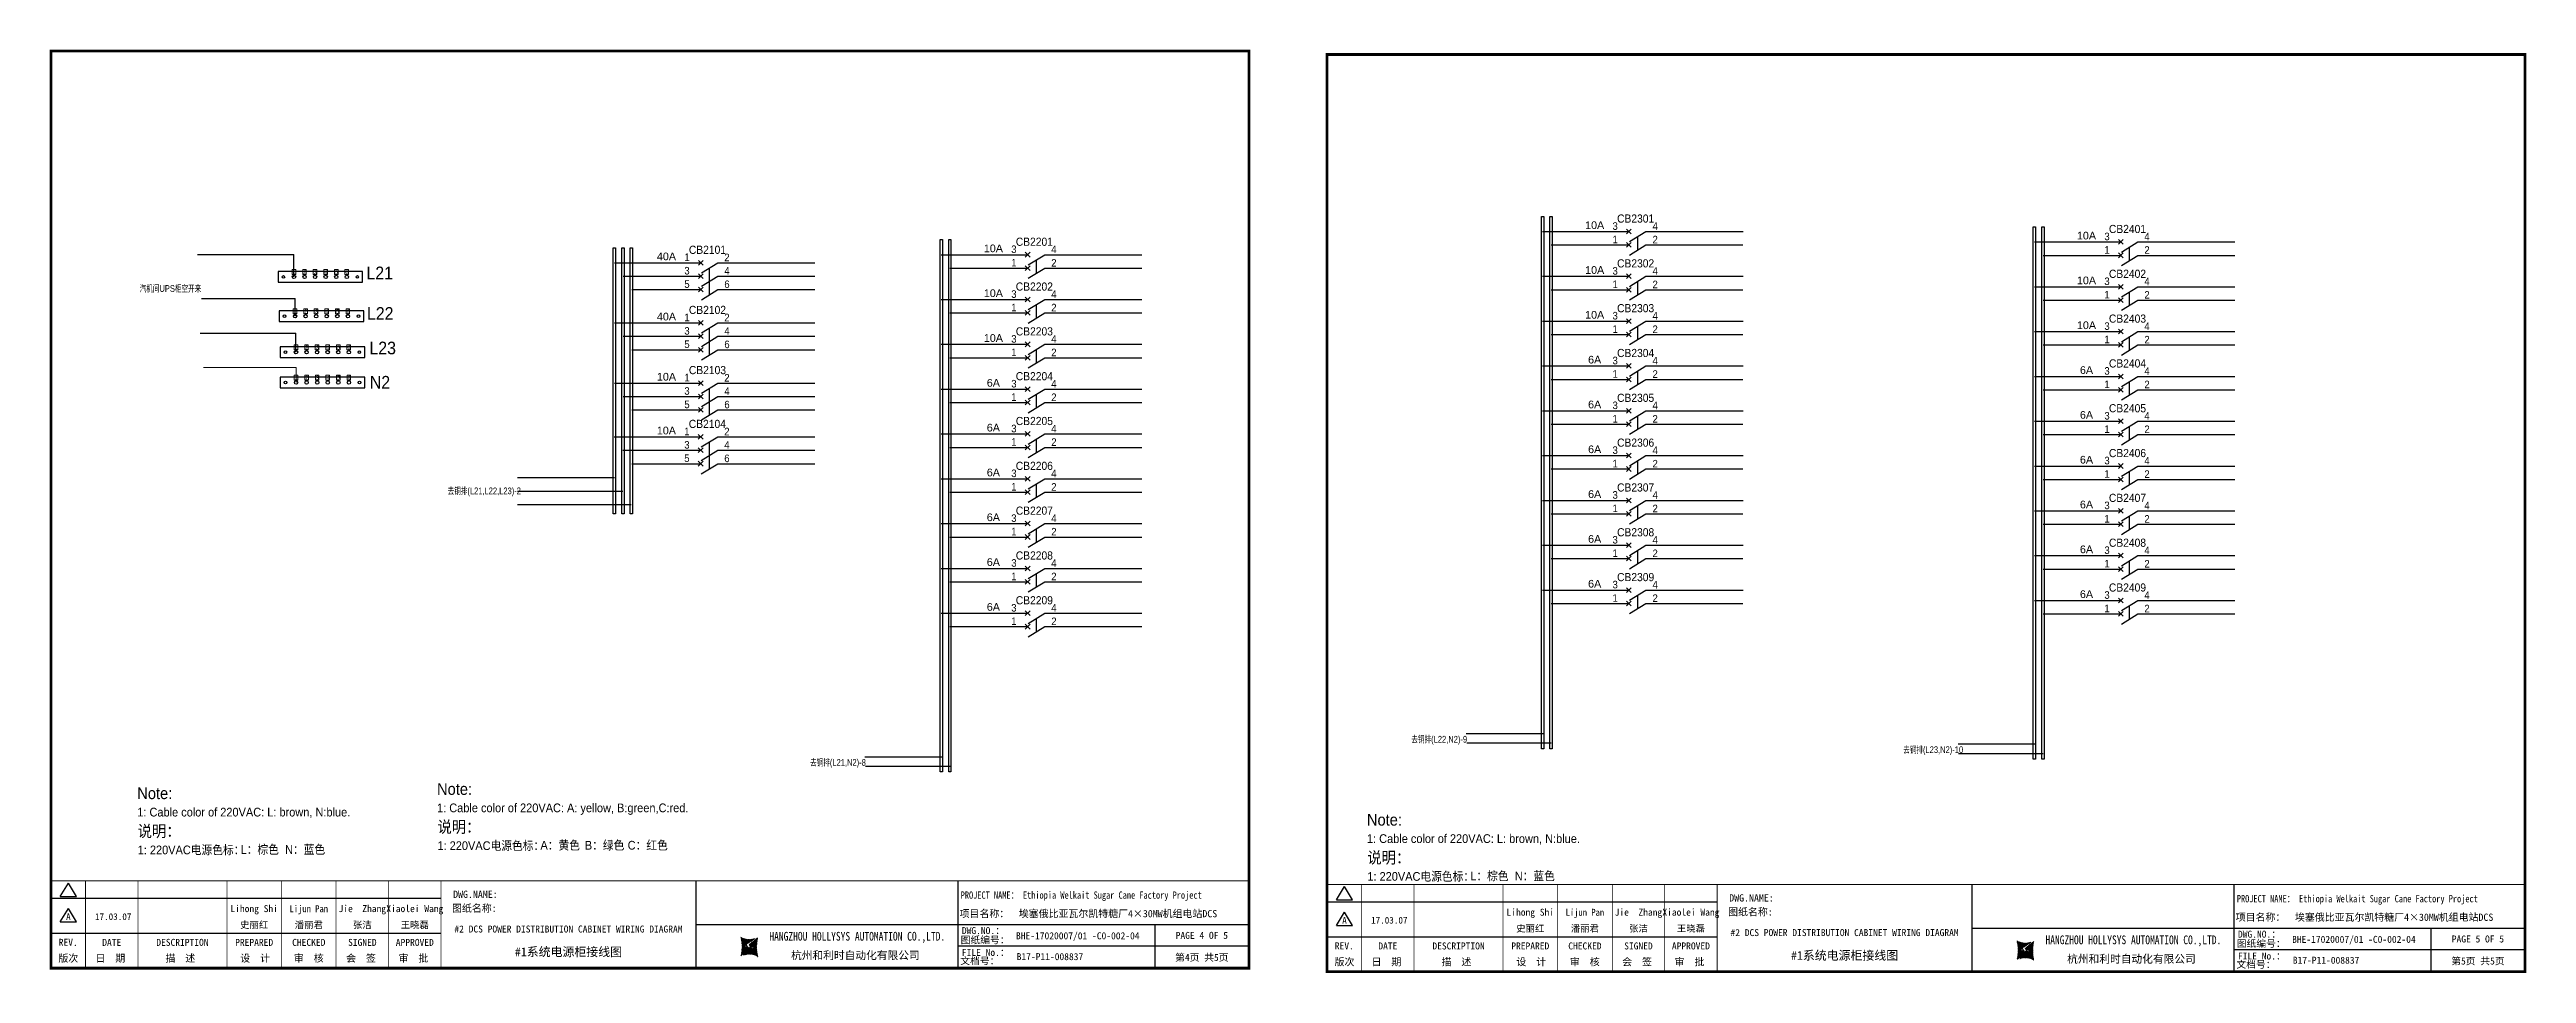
# Model space of a CAD drawing. Extents: x 81444 to 119867, y -54538 to -29386.
# Drawn here: x 106444 to 114954, y -41311 to -38137 of the extents above; entities that cross this region are included whole.
import ezdxf
from ezdxf.enums import TextEntityAlignment as Align
from ezdxf.lldxf.tags import DXFTag

# ---------------------------------------------------------------- set-up
doc = ezdxf.new("R2010")
doc.units = 0
doc.header["$LTSCALE"] = 100
doc.header["$MEASUREMENT"] = 0
for name, color, linetype in [('t', 1, 'Continuous'), ('标准图框及表格', 7, 'Continuous'), ('空气开关', 7, 'Continuous')]:
    doc.layers.add(name, color=color, linetype=linetype)
doc.layers.add('细实线', color=7, linetype='Continuous', lineweight=20)
doc.styles.add('HZ', font='arial.ttf', dxfattribs={"width": 0.7})
doc.styles.get("Standard").update_dxf_attribs({"font": ''})
doc.styles.get('Standard').set_extended_font_data('SimSun')
tags = doc.linetypes.add('CENTER', pattern=[2, 1.25, -0.25, 0.25, -0.25]).pattern_tags.tags
tags[10:11] = [DXFTag(74, 4), DXFTag(75, 0), DXFTag(340, '0'), DXFTag(46, 1.0), DXFTag(50, 0.0), DXFTag(44, 0.0), DXFTag(45, 0.0)]
tags[8:9] = [DXFTag(74, 4), DXFTag(75, 0), DXFTag(340, '0'), DXFTag(46, 1.0), DXFTag(50, 0.0), DXFTag(44, 0.0), DXFTag(45, 0.0)]
tags[6:7] = [DXFTag(74, 4), DXFTag(75, 0), DXFTag(340, '0'), DXFTag(46, 1.0), DXFTag(50, 0.0), DXFTag(44, 0.0), DXFTag(45, 0.0)]
tags[4:5] = [DXFTag(74, 4), DXFTag(75, 0), DXFTag(340, '0'), DXFTag(46, 1.0), DXFTag(50, 0.0), DXFTag(44, 0.0), DXFTag(45, 0.0)]
pattern_1 = [(45, (0, 0), (-0.736262898216564, 0.7362628982165641), [])]

msp = doc.modelspace()

# ---------------------------------------------------------------- texts
at = {"style": 'HZ'}
for s, height, width, p in [('L21', 43.56, 0.9, (107533.0623333966, -38926.08143639013)), ('汽机间UPS柜空开来', 23.1, 0.7, (106754.0499850222, -38969.35096653175)), ('L22', 43.56, 0.9, (107534.7141619655, -39065.36420783426)), ('L23', 43.56, 0.9, (107543.2634254482, -39183.96166643979)), ('N2', 43.56, 0.9, (107544.5682396324, -39301.74617883701)), ('去铜排(L21,L22,L23)-2', 23.1, 0.7, (107812.0348153067, -39664.75910797228)), ('去铜排(L22,N2)-9', 23.1, 0.7, (111122.8722094502, -40518.11822767459)), ('去铜排(L21,N2)-8', 23.1, 0.7, (109057.2550833117, -40597.80913542661)), ('去铜排(L23,N2)-10', 23.1, 0.7, (112812.5244126986, -40553.95707937518))]:
    msp.add_text(s, height=height, dxfattribs=dict(at, width=width)).set_placement(p)
at = {"color": 3, "style": 'HZ', "width": 0.9}
for s, height, p in [('Note:', 40, (106745.8632920763, -40712.25924395057)), ('Note:', 40, (107775.7225222312, -40697.64713156568)), ('1: Cable color of 220VAC: L: brown, N:blue.', 30, (106745.8632920763, -40772.00468023799)), ('1: Cable color of 220VAC: A: yellow, B:green,C:red.', 30, (107775.7225222312, -40757.39256785311)), ('说明：', 40, (106747.2807406582, -40842.14340812661)), ('说明：', 40, (106747.2807406582, -40842.14340812661)), ('说明：', 40, (107777.1399708131, -40827.53129574172)), ('说明：', 40, (107777.1399708131, -40827.53129574172)), ('1: Cable color of 220VAC: L: brown, N:blue.', 30, (110970.2237813494, -40863.01891432823)), ('Note:', 40, (110970.2237813494, -40803.27347804081)), ('1: 220VAC电源色标：', 30, (106747.2807406582, -40901.88884441403)), ('L：棕色', 30, (107100.937073512, -40900.45722205527)), ('N：蓝色', 30, (107253.5545423999, -40900.45738460615)), ('1: 220VAC电源色标：', 30, (107777.1399708131, -40887.27673202915)), ('A：黄色', 30, (108130.796303667, -40885.84510967038)), ('B：绿色', 30, (108283.4137725548, -40885.84527222127)), ('C：红色', 30, (108430.5519612844, -40885.84527222127)), ('说明：', 40, (110971.6412299313, -40933.15764221684)), ('说明：', 40, (110971.6412299313, -40933.15764221684)), ('1: 220VAC电源色标：', 30, (110971.6412299313, -40992.90307850427)), ('L：棕色', 30, (111325.2975627852, -40991.4714561455)), ('N：蓝色', 30, (111477.915031673, -40991.47161869639))]:
    msp.add_text(s, height=height, dxfattribs=at).set_placement(p)
at = {"layer": '空气开关', "style": 'HZ', "width": 0.9}
for s, height, p in [('3', 26.00961058081033, (111813.9124531709, -38756.18337641873)), ('1', 26.00961058081033, (111813.9124531709, -38802.29501185023)), ('4', 26.00961058081033, (111951.3249527533, -38756.64154085166)), ('2', 26.00961058081033, (111951.3249527533, -38802.75317628316)), ('3', 26.00961058081033, (113503.5646564192, -38792.02222811933)), ('4', 26.00961058081033, (113640.9771560016, -38792.48039255226)), ('3', 26.00961058081033, (108625.2264940495, -38909.63595415912)), ('1', 26.00961058081033, (108625.2264940495, -38863.52431872761)), ('4', 26.00961058081033, (108762.6389936319, -38910.09411859205)), ('2', 26.00961058081033, (108762.6389936319, -38863.98248316054)), ('3', 26.00961058081033, (109748.2953270324, -38835.87428417076)), ('1', 26.00961058081033, (109748.2953270324, -38881.98591960226)), ('4', 26.00961058081033, (109885.7078266148, -38836.33244860369)), ('2', 26.00961058081033, (109885.7078266148, -38882.44408403519)), ('3', 26.00961058081033, (111813.9124531709, -38910.18337641873)), ('4', 26.00961058081033, (111951.3249527533, -38910.64154085166)), ('1', 26.00961058081033, (113503.5646564192, -38838.13386355083)), ('2', 26.00961058081033, (113640.9771560016, -38838.59202798376)), ('1', 13.2, (107279.6926815792, -38908.16979816637)), ('2', 13.2, (107315.9926815792, -38908.16979816637)), ('3', 13.2, (107352.2926815792, -38908.16979816637)), ('4', 13.2, (107388.5926815792, -38908.16979816637)), ('5', 13.2, (107424.8926815792, -38908.16979816637)), ('6', 13.2, (107461.1926815792, -38908.16979816637)), ('5', 26.00961058081033, (108625.2264940495, -38955.74758959062)), ('6', 26.00961058081033, (108762.6389936319, -38956.20575402355)), ('3', 26.00961058081033, (109748.2953270324, -38989.87428417076)), ('4', 26.00961058081033, (109885.7078266148, -38990.33244860369)), ('1', 26.00961058081033, (111813.9124531709, -38956.29501185023)), ('2', 26.00961058081033, (111951.3249527533, -38956.75317628316)), ('3', 26.00961058081033, (113503.5646564192, -38946.02222811933)), ('1', 26.00961058081033, (113503.5646564192, -38992.13386355083)), ('4', 26.00961058081033, (113640.9771560016, -38946.48039255226)), ('2', 26.00961058081033, (113640.9771560016, -38992.59202798376)), ('1', 13.2, (107283.4047669254, -39043.12241517402)), ('2', 13.2, (107319.7047669254, -39043.12241517402)), ('3', 13.2, (107356.0047669254, -39043.12241517402)), ('4', 13.2, (107392.3047669254, -39043.12241517402)), ('5', 13.2, (107428.6047669254, -39043.12241517402)), ('6', 13.2, (107464.9047669254, -39043.12241517402)), ('1', 26.00961058081033, (108625.2264940495, -39070.20844729167)), ('2', 26.00961058081033, (108762.6389936319, -39070.6666117246)), ('1', 26.00961058081033, (109748.2953270324, -39035.98591960226)), ('2', 26.00961058081033, (109885.7078266148, -39036.44408403519)), ('3', 26.00961058081033, (111813.9124531709, -39064.18337641873)), ('4', 26.00961058081033, (111951.3249527533, -39064.64154085166)), ('3', 26.00961058081033, (108625.2264940495, -39116.32008272317)), ('5', 26.00961058081033, (108625.2264940495, -39162.43171815467)), ('4', 26.00961058081033, (108762.6389936319, -39116.7782471561)), ('6', 26.00961058081033, (108762.6389936319, -39162.8898825876)), ('3', 26.00961058081033, (109748.2953270324, -39143.87428417076)), ('4', 26.00961058081033, (109885.7078266148, -39144.33244860369)), ('1', 26.00961058081033, (111813.9124531709, -39110.29501185023)), ('2', 26.00961058081033, (111951.3249527533, -39110.75317628316)), ('3', 26.00961058081033, (113503.5646564192, -39100.02222811933)), ('1', 26.00961058081033, (113503.5646564192, -39146.13386355083)), ('4', 26.00961058081033, (113640.9771560016, -39100.48039255226)), ('2', 26.00961058081033, (113640.9771560016, -39146.59202798376)), ('1', 13.2, (107286.5983919958, -39166.85109027392)), ('2', 13.2, (107322.8983919958, -39166.85109027392)), ('3', 13.2, (107359.1983919958, -39166.85109027392)), ('4', 13.2, (107395.4983919958, -39166.85109027392)), ('5', 13.2, (107431.7983919958, -39166.85109027392)), ('6', 13.2, (107468.0983919958, -39166.85109027392)), ('1', 26.00961058081033, (109748.2953270324, -39189.98591960226)), ('2', 26.00961058081033, (109885.7078266148, -39190.44408403519)), ('3', 26.00961058081033, (111813.9124531709, -39218.18337641873)), ('4', 26.00961058081033, (111951.3249527533, -39218.64154085166)), ('1', 13.2, (107286.8617560725, -39270.83227371045)), ('2', 13.2, (107323.1617560725, -39270.83227371045)), ('3', 13.2, (107359.4617560725, -39270.83227371045)), ('4', 13.2, (107395.7617560725, -39270.83227371045)), ('5', 13.2, (107432.0617560724, -39270.83227371045)), ('6', 13.2, (107468.3617560725, -39270.83227371045)), ('3', 26.00961058081033, (108625.2264940495, -39323.00421128723)), ('1', 26.00961058081033, (108625.2264940495, -39276.89257585572)), ('4', 26.00961058081033, (108762.6389936319, -39323.46237572016)), ('2', 26.00961058081033, (108762.6389936319, -39277.35074028865)), ('3', 26.00961058081033, (109748.2953270324, -39297.87428417076)), ('4', 26.00961058081033, (109885.7078266148, -39298.33244860369)), ('1', 26.00961058081033, (111813.9124531709, -39264.29501185023)), ('2', 26.00961058081033, (111951.3249527533, -39264.75317628316)), ('3', 26.00961058081033, (113503.5646564192, -39254.02222811933)), ('1', 26.00961058081033, (113503.5646564192, -39300.13386355083)), ('4', 26.00961058081033, (113640.9771560016, -39254.48039255226)), ('2', 26.00961058081033, (113640.9771560016, -39300.59202798376)), ('5', 26.00961058081033, (108625.2264940495, -39369.11584671873)), ('6', 26.00961058081033, (108762.6389936319, -39369.57401115166)), ('1', 26.00961058081033, (109748.2953270324, -39343.98591960226)), ('2', 26.00961058081033, (109885.7078266148, -39344.44408403519)), ('3', 26.00961058081033, (111813.9124531709, -39372.18337641873)), ('1', 26.00961058081033, (111813.9124531709, -39418.29501185023)), ('4', 26.00961058081033, (111951.3249527533, -39372.64154085166)), ('2', 26.00961058081033, (111951.3249527533, -39418.75317628316)), ('3', 26.00961058081033, (113503.5646564192, -39408.02222811933)), ('4', 26.00961058081033, (113640.9771560016, -39408.48039255226)), ('3', 26.00961058081033, (108624.9511843282, -39507.94149887157)), ('1', 26.00961058081033, (108624.9511843282, -39461.82986344007)), ('4', 26.00961058081033, (108762.3636839105, -39508.3996633045)), ('2', 26.00961058081033, (108762.3636839105, -39462.288027873)), ('3', 26.00961058081033, (109748.2953270324, -39451.87428417076)), ('1', 26.00961058081033, (109748.2953270324, -39497.98591960226)), ('4', 26.00961058081033, (109885.7078266148, -39452.33244860369)), ('2', 26.00961058081033, (109885.7078266148, -39498.44408403519)), ('1', 26.00961058081033, (113503.5646564192, -39454.13386355083)), ('2', 26.00961058081033, (113640.9771560016, -39454.59202798376)), ('5', 26.00961058081033, (108624.9511843282, -39554.05313430307)), ('6', 26.00961058081033, (108762.3636839105, -39554.511298736)), ('3', 26.00961058081033, (111813.9124531709, -39526.18337641873)), ('1', 26.00961058081033, (111813.9124531709, -39572.29501185023)), ('4', 26.00961058081033, (111951.3249527533, -39526.64154085166)), ('2', 26.00961058081033, (111951.3249527533, -39572.75317628316)), ('3', 26.00961058081033, (113503.5646564192, -39562.02222811933)), ('4', 26.00961058081033, (113640.9771560016, -39562.48039255226)), ('3', 26.00961058081033, (109748.2953270324, -39605.87428417076)), ('1', 26.00961058081033, (109748.2953270324, -39651.98591960226)), ('4', 26.00961058081033, (109885.7078266148, -39606.33244860369)), ('2', 26.00961058081033, (109885.7078266148, -39652.44408403519)), ('1', 26.00961058081033, (113503.5646564192, -39608.13386355083)), ('2', 26.00961058081033, (113640.9771560016, -39608.59202798376)), ('3', 26.00961058081033, (109748.2953270324, -39759.87428417079)), ('4', 26.00961058081033, (109885.7078266148, -39760.33244860369)), ('3', 26.00961058081033, (111813.9124531709, -39680.18337641876)), ('1', 26.00961058081033, (111813.9124531709, -39726.29501185023)), ('4', 26.00961058081033, (111951.3249527533, -39680.64154085166)), ('2', 26.00961058081033, (111951.3249527533, -39726.75317628316)), ('3', 26.00961058081033, (113503.5646564192, -39716.02222811936)), ('1', 26.00961058081033, (113503.5646564192, -39762.13386355083)), ('4', 26.00961058081033, (113640.9771560016, -39716.48039255226)), ('2', 26.00961058081033, (113640.9771560016, -39762.59202798376)), ('1', 26.00961058081033, (109748.2953270324, -39805.98591960226)), ('2', 26.00961058081033, (109885.7078266148, -39806.44408403519)), ('3', 26.00961058081033, (111813.9124531709, -39834.18337641876)), ('4', 26.00961058081033, (111951.3249527533, -39834.64154085166)), ('3', 26.00961058081033, (109748.2953270324, -39913.87428417079)), ('4', 26.00961058081033, (109885.7078266148, -39914.33244860369)), ('1', 26.00961058081033, (111813.9124531709, -39880.29501185023)), ('2', 26.00961058081033, (111951.3249527533, -39880.75317628316)), ('3', 26.00961058081033, (113503.5646564192, -39870.02222811936)), ('1', 26.00961058081033, (113503.5646564192, -39916.13386355083)), ('4', 26.00961058081033, (113640.9771560016, -39870.48039255226)), ('2', 26.00961058081033, (113640.9771560016, -39916.59202798376)), ('1', 26.00961058081033, (109748.2953270324, -39959.98591960226)), ('2', 26.00961058081033, (109885.7078266148, -39960.44408403519)), ('3', 26.00961058081033, (111813.9124531709, -39988.18337641876)), ('4', 26.00961058081033, (111951.3249527533, -39988.64154085166)), ('3', 26.00961058081033, (109748.2953270324, -40067.87428417079)), ('4', 26.00961058081033, (109885.7078266148, -40068.33244860369)), ('1', 26.00961058081033, (111813.9124531709, -40034.29501185023)), ('2', 26.00961058081033, (111951.3249527533, -40034.75317628316)), ('3', 26.00961058081033, (113503.5646564192, -40024.02222811936)), ('1', 26.00961058081033, (113503.5646564192, -40070.13386355083)), ('4', 26.00961058081033, (113640.9771560016, -40024.48039255226)), ('2', 26.00961058081033, (113640.9771560016, -40070.59202798376)), ('1', 26.00961058081033, (109748.2953270324, -40113.98591960226)), ('2', 26.00961058081033, (109885.7078266148, -40114.44408403519))]:
    msp.add_text(s, height=height, dxfattribs=at).set_placement(p)

# ---------------------------------------------------------------- blocks, each defined once
blk = doc.blocks.new('图框')
at = {"layer": '标准图框及表格'}
h = blk.add_hatch(dxfattribs=at)
h.set_pattern_fill('ANSI31', color=5, scale=8.329863809039892, style=0)
h.set_pattern_definition(pattern_1)
edge = h.paths.add_edge_path()
edge.add_arc((2399.257256036391, -2998.153851416566), 55.18534773488954, 238.1092081981581, 291.6531626184834)
edge.add_line((2419.619937407027, -3049.445018414634), (2388.525499730735, -3070.242821799802))
edge.add_arc((2238.907377712399, -3078.328790578547), 135.3602868968974, 346.3915348661821, 374.2500326978034)
edge.add_line((2370.467593623529, -3110.177132109857), (2397.50623789792, -3087.85242802291))
edge.add_line((2391.339199201146, -3080.281448750429), (2396.143986595598, -3080.898839897796))
edge.add_spline(control_points=[(2397.470018868538, -3087.887634953957), (2398.35948137939, -3087.023080631327), (2399.970992452319, -3085.456697735681), (2399.869182150054, -3081.252294174519), (2397.426500162081, -3081.012803431273), (2396.121921064187, -3080.884897048199)], knot_values=[0, 0, 0, 0, 6.844331067525468, 12.40042740766005, 18.76924275352248, 18.76924275352248, 18.76924275352248, 18.76924275352248], weights=[1, 1, 1, 1, 1, 1], degree=3, periodic=0)
edge.add_spline(control_points=[(2388.515363058686, -3070.265433304907), (2387.789374929038, -3070.86905758363), (2386.478198365832, -3071.959237952229), (2385.544096281083, -3073.38263759949), (2385.127199159644, -3074.017912079413)], knot_values=[0, 0, 0, 0, 5.253673658024614, 9.488438564008057, 9.488438564008057, 9.488438564008057, 9.488438564008057], weights=[1, 1, 1, 1, 1], degree=3, periodic=0)
edge.add_spline(control_points=[(2386.272665588534, -3072.281716856574), (2385.721471206634, -3072.905523096015), (2384.632427465753, -3074.386714445929), (2384.912828655535, -3077.72895088909), (2387.858851342782, -3079.895552619193), (2390.185443934519, -3080.145534927004), (2391.314573401905, -3080.266855002868)], knot_values=[10.66597461496156, 10.66597461496156, 10.66597461496156, 10.66597461496156, 18.97770399508879, 28.89455822145742, 41.119553648298, 52.64692538081317, 52.64692538081317, 52.64692538081317, 52.64692538081317], weights=[1, 1, 1, 1, 1, 1, 1], degree=3, periodic=0)
h = blk.add_hatch(dxfattribs=at)
h.set_pattern_fill('ANSI31', color=3, scale=8.329863809039892, style=0)
h.set_pattern_definition(pattern_1)
edge = h.paths.add_edge_path()
edge.add_line((2402.469732125144, -3075.776359090531), (2407.706041465404, -3076.440586092609))
edge.add_spline(control_points=[(2401.044493204623, -3068.769946203269), (2400.155030693568, -3069.634500525768), (2398.543519620813, -3071.200883421574), (2398.645329922932, -3075.40528698259), (2401.088011911052, -3075.644777725895), (2402.392591008975, -3075.772684108895)], knot_values=[0, 0, 0, 0, 6.844331067526932, 12.40042740766158, 18.76924275352342, 18.76924275352342, 18.76924275352342, 18.76924275352342], weights=[1, 1, 1, 1, 1, 1], degree=3, periodic=0)
edge.add_line((2428.046918449632, -3046.480449047325), (2401.008274175249, -3068.805153134272))
edge.add_spline(control_points=[(2412.625169549749, -3083.918607966574), (2413.015644598316, -3083.422785431954), (2413.86377905187, -3082.052674005965), (2413.601683417044, -3078.928630268005), (2410.655660730175, -3076.762028538062), (2408.329068138031, -3076.512046230251), (2407.199938671052, -3076.390726154226)], knot_values=[12.65408913243743, 12.65408913243743, 12.65408913243743, 12.65408913243743, 18.97770399508879, 28.89455822145742, 41.119553648298, 52.64692538081317, 52.64692538081317, 52.64692538081317, 52.64692538081317], weights=[1, 1, 1, 1, 1, 1, 1], degree=3, periodic=0)
edge.add_line((2411.626283690712, -3084.975693399283), (2412.781242849298, -3083.732051979769))
edge.add_line((2410.021343801694, -3086.399138189481), (2411.626283690712, -3084.975693399414))
edge.add_line((2378.894574665755, -3107.212562742519), (2409.989012342048, -3086.414759357351))
edge.add_arc((2399.257256036391, -3158.503729740543), 55.18534773488965, 58.10920819815809, 111.6531626184834)
edge.add_arc((2559.607134360383, -3078.328790578547), 135.360286896897, 166.3915348661823, 194.2500326978024)
at = {"color": 7}
for p, q in [((2215.642035047145, -2851.581424744189), (2215.642035047145, -3151.581424744189)), ((3115.642035047145, -2851.581424744189), (3115.642035047145, -3151.581424744189)), ((0, -2911.581424744189), (1340.158172602998, -2911.581424744189)), ((0, -3031.581424744189), (1340.158172602998, -3031.581424744189)), ((2215.642035047145, -3001.581424744189), (3115.642035047145, -3001.581424744189)), ((3115.642035047145, -3001.581424744189), (4115.642035047145, -3001.581424744189)), ((3791.785572043125, -3001.581424744189), (3791.785572043125, -3151.581424744189)), ((4115.642035047145, -3076.581424744189), (3115.642035047145, -3076.581424744189))]:
    blk.add_line(p, q, dxfattribs=at)
at = {"color": 7, "const_width": 3}
blk.add_lwpolyline([(4115.642035047145, -2851.581424744189), (0, -2851.581424744189)], dxfattribs=at)
at = {"layer": 't', "color": 7}
for p, q in [((31.94938321653171, -2904.992613363662), (59.89920926059131, -2859.122325316828)), ((87.8490353046218, -2904.992613363662), (59.89920926059131, -2859.122325316828)), ((31.94938321653171, -2904.992613363662), (87.8490353046218, -2904.992613363662)), ((31.94938321653171, -2992.977239491032), (59.89920926059131, -2947.106951444141)), ((87.8490353046218, -2992.977239491032), (59.89920926059131, -2947.106951444141)), ((31.94938321653171, -2992.977239491032), (87.8490353046218, -2992.977239491032))]:
    blk.add_line(p, q, dxfattribs=at)
at = {"layer": 't', "color": 7, "const_width": 9.61519705431492}
blk.add_lwpolyline([(4115.642035047145, -3151.581424744189), (4115.642035047145, 0), (0, 0), (0, -3151.581424744189)], close=True, dxfattribs=at)
at = {"layer": 't', "color": 7, "const_width": 2.40379926357873}
for points in [[(118.7653193609731, -2852.783324375967), (118.7653193609731, -3151.581424744189)], [(299.0502641293569, -2852.783324375967), (299.0502641293569, -3151.581424744189)], [(604.3883150879992, -2852.783324375967), (604.3883150879992, -3156.41304604568)], [(791.9882990770857, -2852.783324375967), (791.9882990770857, -3156.41304604568)], [(979.588283066143, -2852.783324375967), (979.588283066143, -3156.41304604568)], [(1159.873227834585, -2852.783324375967), (1159.873227834585, -3156.41304604568)], [(1340.158172602998, -2852.783324375967), (1340.158172602998, -3156.41304604568)]]:
    blk.add_lwpolyline(points, dxfattribs=at)
at = {"color": 7, "linetype": 'CENTER'}
for s, height, p in [('图纸编号：', 24, (3125.2212882557, -3066.664538382978)), ('杭州和利时自动化有限公司', 27, (2542.549152440595, -3121.114498389041)), ('文档号：', 24, (3124.032392707933, -3138.728717091954))]:
    blk.add_text(s, height=height, dxfattribs=at).set_placement(p)
at = {"color": 7, "flags": 8}
for tag, p, height in [('DWG.NAME:', (1381.636459220965, -2910.37952511241), 25), ('PROJECTNAME:', (3125.480185663539, -2912.807924402037), 24), ('PROJECTNAME：', (3339.10867075545, -2913.108539231762), 25), ('DWG.NO.:', (3128.186172261583, -3030.402470643486), 24), ('图纸编号', (3315.362718925957, -3052.404678158069), 24), ('FILENO.:', (3128.672545599984, -3106.104124450346), 24), ('文档号', (3317.726365529132, -3124.132485953713), 24)]:
    blk.add_attdef(tag, p, '', height=height, dxfattribs=at)
for tag, height, p in [('A', 23, (59.89920926059131, -2974.881554149018)), ('设计时间', 23, (213.8658221408186, -2974.881554149018)), ('RENLIU', 24, (698.1883070825425, -2950.380597809435)), ('SHUFENWANG', 24, (885.7882910716289, -2950.380597809435)), ('FANGHOU', 24, (1069.730755450379, -2950.380597809435)), ('DANDANLI', 24, (1250.015700218792, -2950.380597809435)), ('REV.', 24, (59.38265968048654, -3063.048954873535)), ('DATE', 24, (208.907791745165, -3063.048954873535)), ('DESCRIPTION', 24, (451.7192896086781, -3063.048954873535)), ('PREPARED', 24, (698.1883070825425, -3063.048954873535)), ('刘仁', 23, (698.1883070825425, -3002.188376027443)), ('CHECKED', 24, (885.7882910716144, -3063.048954873535)), ('王姝芬', 23, (885.7882910716289, -3002.188376027443)), ('SIGNED', 24, (1069.730755450364, -3063.048954873535)), ('侯方', 23, (1069.730755450379, -3002.188376027443)), ('APPROVED', 24, (1250.015700218792, -3063.048954873535)), ('李丹丹', 23, (1250.015700218792, -3002.188376027443)), ('#10STATIONONTROLCABINETCOVER', 30, (1777.900103825072, -3017.182374560078)), ('PAGEXOFX', 24, (3953.713803545135, -3039.081424744189)), ('图纸名称', 30, (1777.900103825072, -3094.695064044037)), ('第几页共几页', 24, (3953.713803545135, -3114.081424744189))]:
    blk.add_attdef(tag, text='', height=height, dxfattribs=at).set_placement(p, align=Align.MIDDLE)
for tag, p in [('图纸名称:', (1377.81237181677, -2965.923337057193)), ('项目名称：', (3121.562334825969, -2984.305160940257)), ('项目名称：', (3325.036680579346, -2984.305160940257))]:
    blk.add_attdef(tag, text='', height=25, dxfattribs=at).set_placement(p, align=Align.BOTTOM_LEFT)
at = {"color": 7, "width": 0.8, "flags": 8}
blk.add_attdef('HANGZHOUHOLLYSYSAUTOMATIONCO.,LTD.', text='', height=24, dxfattribs=at).set_placement((2770.082304289484, -3045.714803244191), align=Align.MIDDLE)
at = {"layer": 't', "color": 7}
for s, p in [('版次', (59.89920926059131, -3117.600441270843)), ('日  期', (204.1999693705875, -3117.600441270843)), ('描  述', (444.4895954714448, -3117.600441270843)), ('设  计', (701.4970341851513, -3117.600441270843)), ('审  核', (885.5947788425256, -3117.600441270843)), ('会  签', (1065.022933075787, -3117.600441270843)), ('审  批', (1245.3078778442, -3117.600441270843))]:
    blk.add_text(s, height=25, dxfattribs=at).set_placement(p, align=Align.MIDDLE_CENTER)
at = {"layer": '标准图框及表格', "color": 5, "style": 'HZ'}
for s, p in [('pgqh', (2373.884875617339, -3059.677228196226)), ('hollilas', (2374.051901626051, -3085.968484618272))]:
    blk.add_text(s, height=5.205656721233694, dxfattribs=at).set_placement(p)
at = {"layer": '标准图框及表格', "color": 3, "style": 'HZ'}
for s, height, p in [('auto', 8.676094535389492, (2400.907127263781, -3074.200036411981)), ('hollysys', 4.338047267694746, (2402.5381050141, -3099.731461394062))]:
    blk.add_text(s, height=height, dxfattribs=at).set_placement(p)
blk = doc.blocks.new('供电端子')
at = {"style": 'HZ', "width": 0.7}
blk.add_attdef('供电端子', (0, 0), '', height=17, dxfattribs=at)

# ---------------------------------------------------------------- linework, layer by layer
at = {"color": 43}
for p, q in [((111573.6576077197, -38761.87833874095), (111870.3222213489, -38761.87833874095)), ((111928.8759526601, -38761.87833874095), (112262.5714148063, -38761.87833874095)), ((113263.309810968, -38797.71719044154), (113559.9744245973, -38797.71719044154)), ((113618.5281559084, -38797.71719044154), (113952.2236180547, -38797.71719044154)), ((109508.0404815811, -38841.56924649297), (109804.7050952104, -38841.56924649297)), ((109863.2588265215, -38841.56924649297), (110196.9542886678, -38841.56924649297)), ((111573.6576077197, -38915.87833874095), (111870.3222213489, -38915.87833874095)), ((111928.8759526601, -38915.87833874095), (112262.5714148063, -38915.87833874095)), ((113263.309810968, -38951.71719044154), (113559.9744245973, -38951.71719044154)), ((113618.5281559084, -38951.71719044154), (113952.2236180547, -38951.71719044154)), ((109508.0404815811, -38995.56924649297), (109804.7050952104, -38995.56924649297)), ((109863.2588265215, -38995.56924649297), (110196.9542886678, -38995.56924649297)), ((111573.6576077197, -39069.87833874095), (111870.3222213489, -39069.87833874095)), ((111928.8759526601, -39069.87833874095), (112262.5714148063, -39069.87833874095)), ((113263.309810968, -39105.71719044154), (113559.9744245973, -39105.71719044154)), ((113618.5281559084, -39105.71719044154), (113952.2236180547, -39105.71719044154)), ((109508.0404815811, -39149.56924649297), (109804.7050952104, -39149.56924649297)), ((109863.2588265215, -39149.56924649297), (110196.9542886678, -39149.56924649297)), ((111573.6576077197, -39223.87833874095), (111870.3222213489, -39223.87833874095)), ((111928.8759526601, -39223.87833874095), (112262.5714148063, -39223.87833874095)), ((109508.0404815811, -39303.56924649297), (109804.7050952104, -39303.56924649297)), ((109863.2588265215, -39303.56924649297), (110196.9542886678, -39303.56924649297)), ((113263.309810968, -39259.71719044154), (113559.9744245973, -39259.71719044154)), ((113618.5281559084, -39259.71719044154), (113952.2236180547, -39259.71719044154)), ((111573.6576077197, -39377.87833874095), (111870.3222213489, -39377.87833874095)), ((111928.8759526601, -39377.87833874095), (112262.5714148063, -39377.87833874095)), ((109508.0404815811, -39457.56924649297), (109804.7050952104, -39457.56924649297)), ((109863.2588265215, -39457.56924649297), (110196.9542886678, -39457.56924649297)), ((113263.309810968, -39413.71719044154), (113559.9744245973, -39413.71719044154)), ((113618.5281559084, -39413.71719044154), (113952.2236180547, -39413.71719044154)), ((111573.6576077197, -39531.87833874095), (111870.3222213489, -39531.87833874095)), ((111928.8759526601, -39531.87833874095), (112262.5714148063, -39531.87833874095)), ((109508.0404815811, -39611.56924649297), (109804.7050952104, -39611.56924649297)), ((109863.2588265215, -39611.56924649297), (110196.9542886678, -39611.56924649297)), ((113263.309810968, -39567.71719044154), (113559.9744245973, -39567.71719044154)), ((113618.5281559084, -39567.71719044154), (113952.2236180547, -39567.71719044154)), ((111573.6576077197, -39685.87833874095), (111870.3222213489, -39685.87833874095)), ((111928.8759526601, -39685.87833874095), (112262.5714148063, -39685.87833874095)), ((113263.309810968, -39721.71719044154), (113559.9744245973, -39721.71719044154)), ((113618.5281559084, -39721.71719044154), (113952.2236180547, -39721.71719044154)), ((109508.0404815811, -39765.56924649297), (109804.7050952104, -39765.56924649297)), ((109863.2588265215, -39765.56924649297), (110196.9542886678, -39765.56924649297)), ((111573.6576077197, -39839.87833874095), (111870.3222213489, -39839.87833874095)), ((111928.8759526601, -39839.87833874095), (112262.5714148063, -39839.87833874095)), ((113263.309810968, -39875.71719044154), (113559.9744245973, -39875.71719044154)), ((113618.5281559084, -39875.71719044154), (113952.2236180547, -39875.71719044154)), ((109508.0404815811, -39919.56924649297), (109804.7050952104, -39919.56924649297)), ((109863.2588265215, -39919.56924649297), (110196.9542886678, -39919.56924649297)), ((109508.0404815811, -40073.56924649297), (109804.7050952104, -40073.56924649297)), ((109863.2588265215, -40073.56924649297), (110196.9542886678, -40073.56924649297)), ((111573.6576077197, -39993.87833874095), (111870.3222213489, -39993.87833874095)), ((111928.8759526601, -39993.87833874095), (112262.5714148063, -39993.87833874095)), ((113263.309810968, -40029.71719044154), (113559.9744245973, -40029.71719044154)), ((113618.5281559084, -40029.71719044154), (113952.2236180547, -40029.71719044154)), ((111311.464421312, -40486.86301057787), (111577.973060496, -40486.86301057787)), ((109245.8472951735, -40566.5539183299), (109512.3559343575, -40566.5539183299)), ((113001.1166245604, -40522.70186227847), (113267.6252637444, -40522.70186227847))]:
    msp.add_line(p, q, dxfattribs=at)
at = {"color": 6}
for p, q in [((111878.4141001962, -38769.97021758828), (111862.2303425016, -38753.78645989361)), ((111862.2303425016, -38769.97021758828), (111878.4141001962, -38753.78645989361)), ((111862.2303425016, -38816.08185301979), (111878.4141001962, -38799.89809532512)), ((111878.4141001962, -38816.08185301979), (111862.2303425016, -38799.89809532512)), ((111872.404277724, -38796.66632491858), (111928.8759526601, -38761.87833874095)), ((113568.0663034446, -38805.80906928888), (113551.8825457499, -38789.62531159421)), ((113551.8825457499, -38805.80906928888), (113568.0663034446, -38789.62531159421)), ((113562.0564809723, -38832.50517661918), (113618.5281559084, -38797.71719044154)), ((108689.7281410749, -38877.31115989717), (108673.5443833802, -38861.1274022025)), ((108673.5443833802, -38877.31115989717), (108689.7281410749, -38861.1274022025)), ((108683.7183186026, -38904.00726722746), (108740.1899935387, -38869.21928104983)), ((109812.7969740577, -38849.66112534031), (109796.613216363, -38833.47736764564)), ((109796.613216363, -38849.66112534031), (109812.7969740577, -38833.47736764564)), ((109796.613216363, -38895.77276077181), (109812.7969740577, -38879.58900307714)), ((109812.7969740577, -38895.77276077181), (109796.613216363, -38879.58900307714)), ((109806.7871515854, -38876.35723267061), (109863.2588265215, -38841.56924649297)), ((111872.404277724, -38842.77796035008), (111928.8759526601, -38807.98997417245)), ((113551.8825457499, -38851.92070472038), (113568.0663034446, -38835.73694702571)), ((113568.0663034446, -38851.92070472038), (113551.8825457499, -38835.73694702571)), ((113562.0564809723, -38878.61681205068), (113618.5281559084, -38843.82882587305)), ((108673.5443833802, -38923.42279532867), (108689.7281410749, -38907.239037634)), ((108689.7281410749, -38923.42279532867), (108673.5443833802, -38907.239037634)), ((108673.5443833802, -38969.53443076017), (108689.7281410749, -38953.3506730655)), ((108689.7281410749, -38969.53443076017), (108673.5443833802, -38953.3506730655)), ((108683.7183186026, -38950.11890265896), (108740.1899935387, -38915.33091648133)), ((108683.7183186026, -38996.23053809047), (108740.1899935387, -38961.44255191283)), ((109806.7871515854, -38922.46886810211), (109863.2588265215, -38887.68088192448)), ((111878.4141001962, -38923.97021758828), (111862.2303425016, -38907.78645989361)), ((111862.2303425016, -38923.97021758828), (111878.4141001962, -38907.78645989361)), ((111878.4141001962, -38970.08185301979), (111862.2303425016, -38953.89809532512)), ((111862.2303425016, -38970.08185301979), (111878.4141001962, -38953.89809532512)), ((111872.404277724, -38950.66632491858), (111928.8759526601, -38915.87833874095)), ((111872.404277724, -38996.77796035008), (111928.8759526601, -38961.98997417245)), ((113568.0663034446, -38959.80906928888), (113551.8825457499, -38943.62531159421)), ((113551.8825457499, -38959.80906928888), (113568.0663034446, -38943.62531159421)), ((113562.0564809723, -38986.50517661918), (113618.5281559084, -38951.71719044154)), ((109812.7969740577, -39003.66112534031), (109796.613216363, -38987.47736764564)), ((109796.613216363, -39003.66112534031), (109812.7969740577, -38987.47736764564)), ((109812.7969740577, -39049.77276077181), (109796.613216363, -39033.58900307714)), ((109796.613216363, -39049.77276077181), (109812.7969740577, -39033.58900307714)), ((109806.7871515854, -39030.35723267061), (109863.2588265215, -38995.56924649297)), ((109806.7871515854, -39076.46886810211), (109863.2588265215, -39041.68088192448)), ((113568.0663034446, -39005.92070472038), (113551.8825457499, -38989.73694702571)), ((113551.8825457499, -39005.92070472038), (113568.0663034446, -38989.73694702571)), ((113562.0564809723, -39032.61681205068), (113618.5281559084, -38997.82882587305)), ((108689.7281410749, -39083.99528846122), (108673.5443833802, -39067.81153076655)), ((108673.5443833802, -39083.99528846122), (108689.7281410749, -39067.81153076655)), ((108673.5443833802, -39130.10692389272), (108689.7281410749, -39113.92316619805)), ((108689.7281410749, -39130.10692389272), (108673.5443833802, -39113.92316619805)), ((108683.7183186026, -39110.69139579152), (108740.1899935387, -39075.90340961389)), ((108683.7183186026, -39156.80303122302), (108740.1899935387, -39122.01504504539)), ((109796.613216363, -39157.66112534031), (109812.7969740577, -39141.47736764564)), ((109812.7969740577, -39157.66112534031), (109796.613216363, -39141.47736764564)), ((111862.2303425016, -39077.97021758828), (111878.4141001962, -39061.78645989361)), ((111878.4141001962, -39077.97021758828), (111862.2303425016, -39061.78645989361)), ((111862.2303425016, -39124.08185301979), (111878.4141001962, -39107.89809532512)), ((111878.4141001962, -39124.08185301979), (111862.2303425016, -39107.89809532512)), ((111872.404277724, -39104.66632491858), (111928.8759526601, -39069.87833874095)), ((111872.404277724, -39150.77796035008), (111928.8759526601, -39115.98997417245)), ((113551.8825457499, -39113.80906928888), (113568.0663034446, -39097.62531159421)), ((113568.0663034446, -39113.80906928888), (113551.8825457499, -39097.62531159421)), ((113562.0564809723, -39140.50517661918), (113618.5281559084, -39105.71719044154)), ((108673.5443833802, -39176.21855932422), (108689.7281410749, -39160.03480162955)), ((108689.7281410749, -39176.21855932422), (108673.5443833802, -39160.03480162955)), ((108683.7183186026, -39202.91466665452), (108740.1899935387, -39168.12668047689)), ((109796.613216363, -39203.77276077181), (109812.7969740577, -39187.58900307714)), ((109812.7969740577, -39203.77276077181), (109796.613216363, -39187.58900307714)), ((109806.7871515854, -39184.35723267061), (109863.2588265215, -39149.56924649297)), ((109806.7871515854, -39230.46886810211), (109863.2588265215, -39195.68088192448)), ((111878.4141001962, -39231.97021758828), (111862.2303425016, -39215.78645989361)), ((111862.2303425016, -39231.97021758828), (111878.4141001962, -39215.78645989361)), ((111872.404277724, -39258.66632491858), (111928.8759526601, -39223.87833874095)), ((113551.8825457499, -39159.92070472038), (113568.0663034446, -39143.73694702571)), ((113568.0663034446, -39159.92070472038), (113551.8825457499, -39143.73694702571)), ((113562.0564809723, -39186.61681205068), (113618.5281559084, -39151.82882587305)), ((108689.7281410749, -39290.67941702528), (108673.5443833802, -39274.49565933061)), ((108673.5443833802, -39290.67941702528), (108689.7281410749, -39274.49565933061)), ((108683.7183186026, -39317.37552435557), (108740.1899935387, -39282.58753817794)), ((109812.7969740577, -39311.66112534031), (109796.613216363, -39295.47736764564)), ((109796.613216363, -39311.66112534031), (109812.7969740577, -39295.47736764564)), ((109806.7871515854, -39338.35723267061), (109863.2588265215, -39303.56924649297)), ((111878.4141001962, -39278.08185301979), (111862.2303425016, -39261.89809532512)), ((111862.2303425016, -39278.08185301979), (111878.4141001962, -39261.89809532512)), ((111872.404277724, -39304.77796035008), (111928.8759526601, -39269.98997417245)), ((113568.0663034446, -39267.80906928888), (113551.8825457499, -39251.62531159421)), ((113551.8825457499, -39267.80906928888), (113568.0663034446, -39251.62531159421)), ((113568.0663034446, -39313.92070472038), (113551.8825457499, -39297.73694702571)), ((113551.8825457499, -39313.92070472038), (113568.0663034446, -39297.73694702571)), ((113562.0564809723, -39294.50517661918), (113618.5281559084, -39259.71719044154)), ((113562.0564809723, -39340.61681205068), (113618.5281559084, -39305.82882587305)), ((108673.5443833802, -39336.79105245678), (108689.7281410749, -39320.60729476211)), ((108689.7281410749, -39336.79105245678), (108673.5443833802, -39320.60729476211)), ((108673.5443833802, -39382.90268788828), (108689.7281410749, -39366.71893019361)), ((108689.7281410749, -39382.90268788828), (108673.5443833802, -39366.71893019361)), ((108683.7183186026, -39363.48715978707), (108740.1899935387, -39328.69917360944)), ((108683.7183186026, -39409.59879521858), (108740.1899935387, -39374.81080904094)), ((109812.7969740577, -39357.77276077181), (109796.613216363, -39341.58900307714)), ((109796.613216363, -39357.77276077181), (109812.7969740577, -39341.58900307714)), ((109806.7871515854, -39384.46886810211), (109863.2588265215, -39349.68088192448)), ((111862.2303425016, -39385.97021758828), (111878.4141001962, -39369.78645989361)), ((111878.4141001962, -39385.97021758828), (111862.2303425016, -39369.78645989361)), ((111872.404277724, -39412.66632491858), (111928.8759526601, -39377.87833874095)), ((108689.4528313535, -39475.61670460962), (108673.2690736588, -39459.43294691495)), ((108673.2690736588, -39475.61670460962), (108689.4528313535, -39459.43294691495)), ((108683.4430088812, -39502.31281193992), (108739.9146838173, -39467.52482576229)), ((109796.613216363, -39465.66112534031), (109812.7969740577, -39449.47736764564)), ((109812.7969740577, -39465.66112534031), (109796.613216363, -39449.47736764564)), ((109806.7871515854, -39492.35723267061), (109863.2588265215, -39457.56924649297)), ((111862.2303425016, -39432.08185301979), (111878.4141001962, -39415.89809532512)), ((111878.4141001962, -39432.08185301979), (111862.2303425016, -39415.89809532512)), ((111872.404277724, -39458.77796035008), (111928.8759526601, -39423.98997417245)), ((113551.8825457499, -39421.80906928888), (113568.0663034446, -39405.62531159421)), ((113568.0663034446, -39421.80906928888), (113551.8825457499, -39405.62531159421)), ((113551.8825457499, -39467.92070472038), (113568.0663034446, -39451.73694702571)), ((113568.0663034446, -39467.92070472038), (113551.8825457499, -39451.73694702571)), ((113562.0564809723, -39448.50517661918), (113618.5281559084, -39413.71719044154)), ((113562.0564809723, -39494.61681205068), (113618.5281559084, -39459.82882587305)), ((108673.2690736588, -39521.72834004113), (108689.4528313535, -39505.54458234645)), ((108689.4528313535, -39521.72834004113), (108673.2690736588, -39505.54458234645)), ((108673.2690736588, -39567.83997547263), (108689.4528313535, -39551.65621777796)), ((108689.4528313535, -39567.83997547263), (108673.2690736588, -39551.65621777796)), ((108683.4430088812, -39548.42444737142), (108739.9146838173, -39513.63646119379)), ((108683.4430088812, -39594.53608280292), (108739.9146838173, -39559.74809662529)), ((109796.613216363, -39511.77276077181), (109812.7969740577, -39495.58900307714)), ((109812.7969740577, -39511.77276077181), (109796.613216363, -39495.58900307714)), ((109806.7871515854, -39538.46886810211), (109863.2588265215, -39503.68088192448)), ((111878.4141001962, -39539.97021758828), (111862.2303425016, -39523.78645989361)), ((111862.2303425016, -39539.97021758828), (111878.4141001962, -39523.78645989361)), ((111872.404277724, -39566.66632491858), (111928.8759526601, -39531.87833874095)), ((113568.0663034446, -39575.80906928888), (113551.8825457499, -39559.62531159421)), ((113551.8825457499, -39575.80906928888), (113568.0663034446, -39559.62531159421)), ((109812.7969740577, -39619.66112534031), (109796.613216363, -39603.47736764564)), ((109796.613216363, -39619.66112534031), (109812.7969740577, -39603.47736764564)), ((109812.7969740577, -39665.77276077181), (109796.613216363, -39649.58900307714)), ((109796.613216363, -39665.77276077181), (109812.7969740577, -39649.58900307714)), ((109806.7871515854, -39646.35723267061), (109863.2588265215, -39611.56924649297)), ((111878.4141001962, -39586.08185301979), (111862.2303425016, -39569.89809532512)), ((111862.2303425016, -39586.08185301979), (111878.4141001962, -39569.89809532512)), ((111872.404277724, -39612.77796035008), (111928.8759526601, -39577.98997417245)), ((113568.0663034446, -39621.92070472038), (113551.8825457499, -39605.73694702571)), ((113551.8825457499, -39621.92070472038), (113568.0663034446, -39605.73694702571)), ((113562.0564809723, -39602.50517661918), (113618.5281559084, -39567.71719044154)), ((113562.0564809723, -39648.61681205068), (113618.5281559084, -39613.82882587305)), ((109806.7871515854, -39692.46886810211), (109863.2588265215, -39657.68088192448)), ((111878.4141001962, -39693.97021758828), (111862.2303425016, -39677.78645989361)), ((111862.2303425016, -39693.97021758828), (111878.4141001962, -39677.78645989361)), ((111878.4141001962, -39740.08185301979), (111862.2303425016, -39723.89809532512)), ((111862.2303425016, -39740.08185301979), (111878.4141001962, -39723.89809532512)), ((111872.404277724, -39720.66632491858), (111928.8759526601, -39685.87833874095)), ((111872.404277724, -39766.77796035008), (111928.8759526601, -39731.98997417245)), ((113568.0663034446, -39729.80906928888), (113551.8825457499, -39713.62531159421)), ((113551.8825457499, -39729.80906928888), (113568.0663034446, -39713.62531159421)), ((113562.0564809723, -39756.50517661918), (113618.5281559084, -39721.71719044154)), ((109812.7969740577, -39773.66112534031), (109796.613216363, -39757.47736764564)), ((109796.613216363, -39773.66112534031), (109812.7969740577, -39757.47736764564)), ((109812.7969740577, -39819.77276077181), (109796.613216363, -39803.58900307714)), ((109796.613216363, -39819.77276077181), (109812.7969740577, -39803.58900307714)), ((109806.7871515854, -39800.35723267061), (109863.2588265215, -39765.56924649297)), ((109806.7871515854, -39846.46886810211), (109863.2588265215, -39811.68088192448)), ((113568.0663034446, -39775.92070472038), (113551.8825457499, -39759.73694702571)), ((113551.8825457499, -39775.92070472038), (113568.0663034446, -39759.73694702571)), ((113562.0564809723, -39802.61681205068), (113618.5281559084, -39767.82882587305)), ((111862.2303425016, -39847.97021758828), (111878.4141001962, -39831.78645989361)), ((111878.4141001962, -39847.97021758828), (111862.2303425016, -39831.78645989361)), ((111862.2303425016, -39894.08185301979), (111878.4141001962, -39877.89809532512)), ((111878.4141001962, -39894.08185301979), (111862.2303425016, -39877.89809532512)), ((111872.404277724, -39874.66632491858), (111928.8759526601, -39839.87833874095)), ((111872.404277724, -39920.77796035008), (111928.8759526601, -39885.98997417245)), ((113551.8825457499, -39883.80906928888), (113568.0663034446, -39867.62531159421)), ((113568.0663034446, -39883.80906928888), (113551.8825457499, -39867.62531159421)), ((113562.0564809723, -39910.50517661918), (113618.5281559084, -39875.71719044154)), ((109796.613216363, -39927.66112534031), (109812.7969740577, -39911.47736764564)), ((109812.7969740577, -39927.66112534031), (109796.613216363, -39911.47736764564)), ((109796.613216363, -39973.77276077181), (109812.7969740577, -39957.58900307714)), ((109812.7969740577, -39973.77276077181), (109796.613216363, -39957.58900307714)), ((109806.7871515854, -39954.35723267061), (109863.2588265215, -39919.56924649297)), ((109806.7871515854, -40000.46886810211), (109863.2588265215, -39965.68088192448)), ((111878.4141001962, -40001.97021758828), (111862.2303425016, -39985.78645989361)), ((111862.2303425016, -40001.97021758828), (111878.4141001962, -39985.78645989361)), ((113551.8825457499, -39929.92070472038), (113568.0663034446, -39913.73694702571)), ((113568.0663034446, -39929.92070472038), (113551.8825457499, -39913.73694702571)), ((113562.0564809723, -39956.61681205068), (113618.5281559084, -39921.82882587305)), ((109812.7969740577, -40081.66112534031), (109796.613216363, -40065.47736764564)), ((109796.613216363, -40081.66112534031), (109812.7969740577, -40065.47736764564)), ((109806.7871515854, -40108.35723267061), (109863.2588265215, -40073.56924649297)), ((111878.4141001962, -40048.08185301979), (111862.2303425016, -40031.89809532512)), ((111862.2303425016, -40048.08185301979), (111878.4141001962, -40031.89809532512)), ((111872.404277724, -40028.66632491858), (111928.8759526601, -39993.87833874095)), ((111872.404277724, -40074.77796035008), (111928.8759526601, -40039.98997417245)), ((113568.0663034446, -40037.80906928888), (113551.8825457499, -40021.62531159421)), ((113551.8825457499, -40037.80906928888), (113568.0663034446, -40021.62531159421)), ((113568.0663034446, -40083.92070472038), (113551.8825457499, -40067.73694702571)), ((113551.8825457499, -40083.92070472038), (113568.0663034446, -40067.73694702571)), ((113562.0564809723, -40064.50517661918), (113618.5281559084, -40029.71719044154)), ((113562.0564809723, -40110.61681205068), (113618.5281559084, -40075.82882587305)), ((109812.7969740577, -40127.77276077181), (109796.613216363, -40111.58900307714)), ((109796.613216363, -40127.77276077181), (109812.7969740577, -40111.58900307714)), ((109806.7871515854, -40154.46886810211), (109863.2588265215, -40119.68088192448))]:
    msp.add_line(p, q, dxfattribs=at)
at = {"color": 2}
for p, q in [((106952.8044429716, -38841.39289597475), (107284.1794010996, -38841.39289597475)), ((107284.1794010996, -38918.02877951443), (107284.1794010996, -38841.39289597475)), ((108384.9716485983, -38869.21928104983), (108681.6362622275, -38869.21928104983)), ((108740.1899935387, -38869.21928104983), (109073.885455685, -38869.21928104983)), ((108384.9716485983, -39075.90340961389), (108681.6362622275, -39075.90340961389)), ((108740.1899935387, -39075.90340961389), (109073.885455685, -39075.90340961389)), ((108384.9716485983, -39282.58753817794), (108681.6362622275, -39282.58753817794)), ((108740.1899935387, -39282.58753817794), (109073.885455685, -39282.58753817794)), ((108384.6963388769, -39467.52482576229), (108681.3609525062, -39467.52482576229)), ((108739.9146838173, -39467.52482576229), (109073.6101459636, -39467.52482576229)), ((108051.6025861858, -39607.54713676416), (108385.2980483321, -39607.54713676416))]:
    msp.add_line(p, q, dxfattribs=at)
at = {"color": 5}
for p, q in [((111603.3576077197, -38807.98997417245), (111870.3222213489, -38807.98997417245)), ((111928.8759526601, -38807.98997417245), (112261.9817651412, -38807.98997417245)), ((113293.009810968, -38843.82882587305), (113559.9744245973, -38843.82882587305)), ((113618.5281559084, -38843.82882587305), (113951.6339683895, -38843.82882587305)), ((109537.7404815812, -38887.68088192448), (109804.7050952104, -38887.68088192448)), ((109863.2588265215, -38887.68088192448), (110196.3646390026, -38887.68088192448)), ((111603.3576077197, -38961.98997417245), (111870.3222213489, -38961.98997417245)), ((111928.8759526601, -38961.98997417245), (112261.9817651412, -38961.98997417245)), ((109537.7404815812, -39041.68088192448), (109804.7050952104, -39041.68088192448)), ((109863.2588265215, -39041.68088192448), (110196.3646390026, -39041.68088192448)), ((113293.009810968, -38997.82882587305), (113559.9744245973, -38997.82882587305)), ((113618.5281559084, -38997.82882587305), (113951.6339683895, -38997.82882587305)), ((111603.3576077197, -39115.98997417245), (111870.3222213489, -39115.98997417245)), ((111928.8759526601, -39115.98997417245), (112261.9817651412, -39115.98997417245)), ((109537.7404815812, -39195.68088192448), (109804.7050952104, -39195.68088192448)), ((109863.2588265215, -39195.68088192448), (110196.3646390026, -39195.68088192448)), ((113293.009810968, -39151.82882587305), (113559.9744245973, -39151.82882587305)), ((113618.5281559084, -39151.82882587305), (113951.6339683895, -39151.82882587305)), ((111603.3576077197, -39269.98997417245), (111870.3222213489, -39269.98997417245)), ((111928.8759526601, -39269.98997417245), (112261.9817651412, -39269.98997417245)), ((113293.009810968, -39305.82882587305), (113559.9744245973, -39305.82882587305)), ((113618.5281559084, -39305.82882587305), (113951.6339683895, -39305.82882587305)), ((109537.7404815812, -39349.68088192448), (109804.7050952104, -39349.68088192448)), ((109863.2588265215, -39349.68088192448), (110196.3646390026, -39349.68088192448)), ((111603.3576077197, -39423.98997417245), (111870.3222213489, -39423.98997417245)), ((111928.8759526601, -39423.98997417245), (112261.9817651412, -39423.98997417245)), ((113293.009810968, -39459.82882587305), (113559.9744245973, -39459.82882587305)), ((113618.5281559084, -39459.82882587305), (113951.6339683895, -39459.82882587305)), ((109537.7404815812, -39503.68088192448), (109804.7050952104, -39503.68088192448)), ((109863.2588265215, -39503.68088192448), (110196.3646390026, -39503.68088192448)), ((111603.3576077197, -39577.98997417245), (111870.3222213489, -39577.98997417245)), ((111928.8759526601, -39577.98997417245), (112261.9817651412, -39577.98997417245)), ((113293.009810968, -39613.82882587305), (113559.9744245973, -39613.82882587305)), ((113618.5281559084, -39613.82882587305), (113951.6339683895, -39613.82882587305)), ((109537.7404815812, -39657.68088192448), (109804.7050952104, -39657.68088192448)), ((109863.2588265215, -39657.68088192448), (110196.3646390026, -39657.68088192448)), ((111603.3576077197, -39731.98997417245), (111870.3222213489, -39731.98997417245)), ((111928.8759526601, -39731.98997417245), (112261.9817651412, -39731.98997417245)), ((109537.7404815812, -39811.68088192448), (109804.7050952104, -39811.68088192448)), ((109863.2588265215, -39811.68088192448), (110196.3646390026, -39811.68088192448)), ((113293.009810968, -39767.82882587305), (113559.9744245973, -39767.82882587305)), ((113618.5281559084, -39767.82882587305), (113951.6339683895, -39767.82882587305)), ((111603.3576077197, -39885.98997417245), (111870.3222213489, -39885.98997417245)), ((111928.8759526601, -39885.98997417245), (112261.9817651412, -39885.98997417245)), ((109537.7404815812, -39965.68088192448), (109804.7050952104, -39965.68088192448)), ((109863.2588265215, -39965.68088192448), (110196.3646390026, -39965.68088192448)), ((113293.009810968, -39921.82882587305), (113559.9744245973, -39921.82882587305)), ((113618.5281559084, -39921.82882587305), (113951.6339683895, -39921.82882587305)), ((111603.3576077197, -40039.98997417245), (111870.3222213489, -40039.98997417245)), ((111928.8759526601, -40039.98997417245), (112261.9817651412, -40039.98997417245)), ((113293.009810968, -40075.82882587305), (113559.9744245973, -40075.82882587305)), ((113618.5281559084, -40075.82882587305), (113951.6339683895, -40075.82882587305)), ((109537.7404815812, -40119.68088192448), (109804.7050952104, -40119.68088192448)), ((109863.2588265215, -40119.68088192448), (110196.3646390026, -40119.68088192448)), ((111312.9279555538, -40519.29528364666), (111603.5258871364, -40519.29528364666)), ((113002.5801588022, -40555.13413534725), (113293.1780903847, -40555.13413534725)), ((109247.3108294153, -40598.98619139868), (109537.9087609978, -40598.98619139868))]:
    msp.add_line(p, q, dxfattribs=at)
at = {"color": 3}
for p, q in [((108414.6716485983, -38915.33091648133), (108681.6362622275, -38915.33091648133)), ((108740.1899935387, -38915.33091648133), (109073.2958060198, -38915.33091648133)), ((106966.8336938714, -38992.28189250347), (107287.8914864457, -38992.28189250347)), ((107287.8914864457, -39052.98139652208), (107287.8914864457, -38992.28189250347)), ((108414.6716485983, -39122.01504504539), (108681.6362622275, -39122.01504504539)), ((108740.1899935387, -39122.01504504539), (109073.2958060198, -39122.01504504539)), ((108414.6716485983, -39328.69917360944), (108681.6362622275, -39328.69917360944)), ((108740.1899935387, -39328.69917360944), (109073.2958060198, -39328.69917360944)), ((108414.3963388769, -39513.63646119379), (108681.3609525062, -39513.63646119379)), ((108739.9146838173, -39513.63646119379), (109073.0204962984, -39513.63646119379)), ((108051.6025861858, -39653.65877219566), (108414.1742098439, -39653.65877219566))]:
    msp.add_line(p, q, dxfattribs=at)
at = {"color": 1}
for p, q in [((108444.65252771, -38961.44255191283), (108681.6362622275, -38961.44255191283)), ((108740.1899935387, -38961.44255191283), (109073.2958060198, -38961.44255191283)), ((106961.693446775, -39111.78853702733), (107291.0851115162, -39111.78853702732)), ((107291.0851115162, -39176.71007162199), (107291.0851115162, -39111.78853702732)), ((108444.65252771, -39168.12668047689), (108681.6362622275, -39168.12668047689)), ((108740.1899935387, -39168.12668047689), (109073.2958060198, -39168.12668047689)), ((108444.65252771, -39374.81080904094), (108681.6362622275, -39374.81080904094)), ((108740.1899935387, -39374.81080904094), (109073.2958060198, -39374.81080904094)), ((108444.3772179886, -39559.74809662529), (108681.3609525062, -39559.74809662529)), ((108739.9146838173, -39559.74809662529), (109073.0204962984, -39559.74809662529)), ((108051.6025861858, -39699.77040762716), (108442.6775758699, -39699.77040762716))]:
    msp.add_line(p, q, dxfattribs=at)
at = {"color": 43}
for points in [[(111577.6448940434, -38710.17833874097), (111577.6448940434, -40539.00631617503), (111569.8076077197, -40539.00631617503), (111569.8076077197, -38710.17833874097)], [(109512.0277679048, -38789.86924649299), (109512.0277679048, -40618.69722392705), (109504.1904815812, -40618.69722392705), (109504.1904815812, -38789.86924649299)], [(113267.2970972917, -38746.01719044156), (113267.2970972917, -40574.84516787562), (113259.4598109681, -40574.84516787562), (113259.4598109681, -38746.01719044156)]]:
    msp.add_lwpolyline(points, close=True, dxfattribs=at)
at = {"color": 5}
for points in [[(111606.7948940433, -38710.17833874097), (111606.7948940433, -40539.00631617503), (111598.9576077197, -40539.00631617503), (111598.9576077197, -38710.17833874097)], [(109541.1777679048, -38789.86924649299), (109541.1777679048, -40618.69722392705), (109533.3404815811, -40618.69722392705), (109533.3404815811, -38789.86924649299)], [(113296.4470972917, -38746.01719044156), (113296.4470972917, -40574.84516787562), (113288.609810968, -40574.84516787562), (113288.609810968, -38746.01719044156)], [(107236.8984755928, -39298.84125505851), (107527.2984755928, -39298.84125505851), (107527.2984755928, -39262.54125505851), (107236.8984755928, -39262.54125505851)]]:
    msp.add_lwpolyline(points, close=True, dxfattribs=at)
at = {"color": 2}
for points in [[(108388.958934922, -38817.51928104985), (108388.958934922, -39731.93326976688), (108381.1216485983, -39731.93326976688), (108381.1216485983, -38817.51928104985)], [(107229.7294010996, -38936.17877951443), (107520.1294010996, -38936.17877951443), (107520.1294010996, -38899.87877951443), (107229.7294010996, -38899.87877951443)]]:
    msp.add_lwpolyline(points, close=True, dxfattribs=at)
at = {"color": 3}
for points in [[(108418.108934922, -38817.51928104985), (108418.108934922, -39731.93326976688), (108410.2716485983, -39731.93326976688), (108410.2716485983, -38817.51928104985)], [(107233.4414864458, -39071.13139652208), (107523.8414864457, -39071.13139652208), (107523.8414864457, -39034.83139652208), (107233.4414864458, -39034.83139652208)]]:
    msp.add_lwpolyline(points, close=True, dxfattribs=at)
at = {"color": 1}
for points in [[(108447.2589349219, -38817.51928104985), (108447.2589349219, -39731.93326976688), (108439.4216485983, -39731.93326976688), (108439.4216485983, -38817.51928104985)], [(107236.6351115162, -39194.86007162199), (107527.0351115162, -39194.86007162199), (107527.0351115162, -39158.56007162199), (107236.6351115162, -39158.56007162199)]]:
    msp.add_lwpolyline(points, close=True, dxfattribs=at)
for centre, radius in [((107247.8794010996, -38918.02877951443), 4.356000000000001), ((107284.1794010996, -38918.02877951443), 5.808000000000001), ((107320.4794010996, -38918.02877951443), 5.808000000000001), ((107356.7794010996, -38918.02877951443), 5.808000000000001), ((107393.0794010996, -38918.02877951443), 5.808000000000001), ((107429.3794010996, -38918.02877951443), 5.808000000000001), ((107465.6794010996, -38918.02877951443), 5.808000000000001), ((107501.9794010996, -38918.02877951443), 4.356000000000001), ((107251.5914864457, -39052.98139652208), 4.356000000000001), ((107287.8914864457, -39052.98139652208), 5.808000000000001), ((107324.1914864458, -39052.98139652208), 5.808000000000001), ((107360.4914864458, -39052.98139652208), 5.808000000000001), ((107396.7914864458, -39052.98139652208), 5.808000000000001), ((107433.0914864457, -39052.98139652208), 5.808000000000001), ((107469.3914864457, -39052.98139652208), 5.808000000000001), ((107505.6914864458, -39052.98139652208), 4.356000000000001), ((107254.7851115162, -39176.71007162199), 4.356000000000001), ((107291.0851115162, -39176.71007162199), 5.808000000000001), ((107327.3851115162, -39176.71007162199), 5.808000000000001), ((107363.6851115162, -39176.71007162199), 5.808000000000001), ((107399.9851115161, -39176.71007162199), 5.808000000000001), ((107436.2851115162, -39176.71007162199), 5.808000000000001), ((107472.5851115162, -39176.71007162199), 5.808000000000001), ((107508.8851115162, -39176.71007162199), 4.356000000000001), ((107255.0484755928, -39280.69125505851), 4.356000000000001), ((107291.3484755929, -39280.69125505851), 5.808000000000001), ((107327.6484755928, -39280.69125505851), 5.808000000000001), ((107363.9484755928, -39280.69125505851), 5.808000000000001), ((107400.2484755928, -39280.69125505851), 5.808000000000001), ((107436.5484755928, -39280.69125505851), 5.808000000000001), ((107472.8484755929, -39280.69125505851), 5.808000000000001), ((107509.1484755928, -39280.69125505851), 4.356000000000001)]:
    msp.add_circle(centre, radius)
at = {"layer": '空气开关', "color": 6}
for p, q in [((111900.640115192, -38825.38396726125), (111900.640115192, -38779.27233182978)), ((108711.9541560707, -38932.72490957013), (108711.9541560707, -38886.61327413866)), ((109835.0229890535, -38905.07487501328), (109835.0229890535, -38858.9632395818)), ((113590.2923184404, -38861.22281896185), (113590.2923184404, -38815.11118353037)), ((108711.9541560707, -38978.83654500164), (108711.9541560707, -38932.72490957016)), ((111900.640115192, -38979.38396726125), (111900.640115192, -38933.27233182978)), ((113590.2923184404, -39015.22281896185), (113590.2923184404, -38969.11118353037)), ((109835.0229890535, -39059.07487501328), (109835.0229890535, -39012.9632395818)), ((108711.9541560707, -39139.40903813419), (108711.9541560707, -39093.29740270272)), ((108711.9541560707, -39185.52067356569), (108711.9541560707, -39139.40903813422)), ((111900.640115192, -39133.38396726125), (111900.640115192, -39087.27233182978)), ((113590.2923184404, -39169.22281896185), (113590.2923184404, -39123.11118353037)), ((109835.0229890535, -39213.07487501328), (109835.0229890535, -39166.9632395818)), ((108711.9541560707, -39346.09316669824), (108711.9541560707, -39299.98153126677)), ((111900.640115192, -39287.38396726125), (111900.640115192, -39241.27233182978)), ((113590.2923184404, -39323.22281896185), (113590.2923184404, -39277.11118353037)), ((108711.9541560707, -39392.20480212975), (108711.9541560707, -39346.09316669827)), ((109835.0229890535, -39367.07487501328), (109835.0229890535, -39320.9632395818)), ((111900.640115192, -39441.38396726125), (111900.640115192, -39395.27233182978)), ((109835.0229890535, -39521.07487501328), (109835.0229890535, -39474.9632395818)), ((113590.2923184404, -39477.22281896185), (113590.2923184404, -39431.11118353037)), ((108711.6788463493, -39531.03045428259), (108711.6788463493, -39484.91881885112)), ((108711.6788463493, -39577.14208971409), (108711.6788463493, -39531.03045428262)), ((111900.640115192, -39595.38396726125), (111900.640115192, -39549.27233182978)), ((109835.0229890535, -39675.07487501328), (109835.0229890535, -39628.9632395818)), ((113590.2923184404, -39631.22281896185), (113590.2923184404, -39585.11118353037)), ((111900.640115192, -39749.38396726125), (111900.640115192, -39703.27233182978)), ((109835.0229890535, -39829.07487501328), (109835.0229890535, -39782.9632395818)), ((113590.2923184404, -39785.22281896185), (113590.2923184404, -39739.11118353037)), ((111900.640115192, -39903.38396726125), (111900.640115192, -39857.27233182978)), ((113590.2923184404, -39939.22281896185), (113590.2923184404, -39893.11118353037)), ((109835.0229890535, -39983.07487501328), (109835.0229890535, -39936.9632395818)), ((111900.640115192, -40057.38396726125), (111900.640115192, -40011.27233182978)), ((113590.2923184404, -40093.22281896185), (113590.2923184404, -40047.11118353037)), ((109835.0229890535, -40137.07487501328), (109835.0229890535, -40090.9632395818))]:
    msp.add_line(p, q, dxfattribs=at)
at = {"layer": '细实线', "color": 5}
for p in [(106973.3879902729, -39229.39950923428), (107291.3484755929, -39280.69125505851)]:
    msp.add_line(p, (107291.3484755929, -39229.39950923432), dxfattribs=at)
at = {"layer": '细实线', "color": 7}
for points in [[(107277.7923355164, -38892.6141761449), (107290.2439797483, -38892.6141761449), (107290.2439797483, -38910.18293444472), (107277.7923355164, -38910.18293444472)], [(107314.0923355164, -38892.6141761449), (107326.5439797484, -38892.6141761449), (107326.5439797484, -38910.18293444472), (107314.0923355164, -38910.18293444472)], [(107350.3923355164, -38892.6141761449), (107362.8439797483, -38892.6141761449), (107362.8439797483, -38910.18293444472), (107350.3923355164, -38910.18293444472)], [(107386.6923355164, -38892.6141761449), (107399.1439797484, -38892.6141761449), (107399.1439797484, -38910.18293444472), (107386.6923355164, -38910.18293444472)], [(107422.9923355164, -38892.6141761449), (107435.4439797484, -38892.6141761449), (107435.4439797484, -38910.18293444472), (107422.9923355164, -38910.18293444472)], [(107459.2923355164, -38892.6141761449), (107471.7439797483, -38892.6141761449), (107471.7439797483, -38910.18293444472), (107459.2923355164, -38910.18293444472)], [(107281.5044208626, -39027.56679315255), (107293.9560650945, -39027.56679315255), (107293.9560650945, -39045.13555145237), (107281.5044208626, -39045.13555145237)], [(107317.8044208626, -39027.56679315255), (107330.2560650945, -39027.56679315255), (107330.2560650945, -39045.13555145237), (107317.8044208626, -39045.13555145237)], [(107354.1044208626, -39027.56679315255), (107366.5560650945, -39027.56679315255), (107366.5560650945, -39045.13555145237), (107354.1044208626, -39045.13555145237)], [(107390.4044208626, -39027.56679315255), (107402.8560650945, -39027.56679315255), (107402.8560650945, -39045.13555145237), (107390.4044208626, -39045.13555145237)], [(107426.7044208626, -39027.56679315255), (107439.1560650945, -39027.56679315255), (107439.1560650945, -39045.13555145237), (107426.7044208626, -39045.13555145237)], [(107463.0044208626, -39027.56679315255), (107475.4560650945, -39027.56679315255), (107475.4560650945, -39045.13555145237), (107463.0044208626, -39045.13555145237)], [(107284.698045933, -39151.29546825245), (107297.1496901649, -39151.29546825245), (107297.1496901649, -39168.86422655227), (107284.698045933, -39168.86422655227)], [(107320.998045933, -39151.29546825245), (107333.4496901649, -39151.29546825245), (107333.4496901649, -39168.86422655227), (107320.998045933, -39168.86422655227)], [(107357.298045933, -39151.29546825245), (107369.7496901649, -39151.29546825245), (107369.7496901649, -39168.86422655227), (107357.298045933, -39168.86422655227)], [(107393.598045933, -39151.29546825245), (107406.0496901649, -39151.29546825245), (107406.0496901649, -39168.86422655227), (107393.598045933, -39168.86422655227)], [(107429.898045933, -39151.29546825245), (107442.3496901649, -39151.29546825245), (107442.3496901649, -39168.86422655227), (107429.898045933, -39168.86422655227)], [(107466.198045933, -39151.29546825245), (107478.6496901649, -39151.29546825245), (107478.6496901649, -39168.86422655227), (107466.198045933, -39168.86422655227)], [(107284.9614100097, -39255.27665168898), (107297.4130542416, -39255.27665168898), (107297.4130542416, -39272.8454099888), (107284.9614100097, -39272.8454099888)], [(107321.2614100097, -39255.27665168898), (107333.7130542416, -39255.27665168898), (107333.7130542416, -39272.8454099888), (107321.2614100097, -39272.8454099888)], [(107357.5614100097, -39255.27665168898), (107370.0130542416, -39255.27665168898), (107370.0130542416, -39272.8454099888), (107357.5614100097, -39272.8454099888)], [(107393.8614100097, -39255.27665168898), (107406.3130542416, -39255.27665168898), (107406.3130542416, -39272.8454099888), (107393.8614100097, -39272.8454099888)], [(107430.1614100097, -39255.27665168898), (107442.6130542416, -39255.27665168898), (107442.6130542416, -39272.8454099888), (107430.1614100097, -39272.8454099888)], [(107466.4614100097, -39255.27665168898), (107478.9130542416, -39255.27665168898), (107478.9130542416, -39272.8454099888), (107466.4614100097, -39272.8454099888)]]:
    msp.add_lwpolyline(points, close=True, dxfattribs=at)

# ---------------------------------------------------------------- block references
at = {"color": 1}
ref = msp.add_blockref('图框', (106449.2496954848, -38141.47210821904), dxfattribs=at)
ref.add_attrib('第几页共几页', '第4页 共5页', dxfattribs={"color": 7, "height": 24, "flags": 8}).set_placement((110402.9634990299, -41255.55353296323), align=Align.MIDDLE)
ref.add_attrib('图纸编号', 'BHE-17020007/01 -C0-002-04', (109764.6124144107, -41193.87678637711), dxfattribs={"color": 7, "height": 24, "flags": 8})
ref.add_attrib('文档号', 'B17-P11-008837', (109766.9760610139, -41265.60459417275), dxfattribs={"color": 7, "height": 24, "flags": 8})
ref.add_attrib('图纸名称', '#1系统电源柜接线图', dxfattribs={"color": 7, "height": 30, "flags": 8}).set_placement((108227.1497993098, -41236.16717226308), align=Align.MIDDLE)
ref.add_attrib('刘仁', '史丽红', dxfattribs={"color": 7, "height": 23, "flags": 8}).set_placement((107147.4380025673, -41143.66048424648), align=Align.MIDDLE)
ref.add_attrib('王姝芬', '潘丽君', dxfattribs={"color": 7, "height": 23, "flags": 8}).set_placement((107335.0379865564, -41143.66048424648), align=Align.MIDDLE)
ref.add_attrib('侯方', '张洁', dxfattribs={"color": 7, "height": 23, "flags": 8}).set_placement((107518.9804509352, -41143.66048424648), align=Align.MIDDLE)
ref.add_attrib('李丹丹', '王晓磊', dxfattribs={"color": 7, "height": 23, "flags": 8}).set_placement((107699.2653957036, -41143.66048424648), align=Align.MIDDLE)
ref.add_attrib('设计时间', '17.03.07', dxfattribs={"color": 7, "height": 23, "flags": 8}).set_placement((106663.1155176256, -41116.35366236806), align=Align.MIDDLE)
ref.add_attrib('A', 'A', dxfattribs={"color": 7, "height": 23, "flags": 8}).set_placement((106509.1489047454, -41116.35366236806), align=Align.MIDDLE)
ref.add_attrib('REV.', 'REV.', dxfattribs={"color": 7, "height": 24, "flags": 8}).set_placement((106508.6323551653, -41204.52106309257), align=Align.MIDDLE)
ref.add_attrib('DATE', 'DATE', dxfattribs={"color": 7, "height": 24, "flags": 8}).set_placement((106658.1574872299, -41204.52106309257), align=Align.MIDDLE)
ref.add_attrib('DESCRIBE', 'DESCRIPTION', dxfattribs={"color": 7, "height": 24, "flags": 8}).set_placement((106900.9689850935, -41204.52106309257), align=Align.MIDDLE)
ref.add_attrib('PREPARE', 'PREPARED', dxfattribs={"color": 7, "height": 24, "flags": 8}).set_placement((107147.4380025673, -41204.52106309257), align=Align.MIDDLE)
ref.add_attrib('VERIFY', 'CHECKED', dxfattribs={"color": 7, "height": 24, "flags": 8}).set_placement((107335.0379865564, -41204.52106309257), align=Align.MIDDLE)
ref.add_attrib('SIGN', 'SIGNED', dxfattribs={"color": 7, "height": 24, "flags": 8}).set_placement((107518.9804509351, -41204.52106309257), align=Align.MIDDLE)
ref.add_attrib('APPROVER', 'APPROVED', dxfattribs={"color": 7, "height": 24, "flags": 8}).set_placement((107699.2653957036, -41204.52106309257), align=Align.MIDDLE)
ref.add_attrib('RENLIU', 'Lihong Shi', dxfattribs={"color": 7, "height": 24, "flags": 8}).set_placement((107147.4380025673, -41091.85270602848), align=Align.MIDDLE)
ref.add_attrib('SHUFENWANG', 'Lijun Pan', dxfattribs={"color": 7, "height": 24, "width": 0.9, "flags": 8}).set_placement((107335.0379865564, -41091.85270602848), align=Align.MIDDLE)
ref.add_attrib('FANGHOU', 'Jie  Zhang', dxfattribs={"color": 7, "height": 24, "flags": 8}).set_placement((107518.9804509352, -41091.85270602848), align=Align.MIDDLE)
ref.add_attrib('DANDANLI', 'Xiaolei Wang', dxfattribs={"color": 7, "height": 24, "flags": 8}).set_placement((107699.2653957036, -41091.85270602848), align=Align.MIDDLE)
ref.add_attrib('DWG.NAME:', 'DWG.NAME:', (107830.8861547057, -41051.85163333145), dxfattribs={"color": 7, "height": 25, "flags": 8})
ref.add_attrib('#10STATIONONTROLCABINETCOVER', '#2 DCS POWER DISTRIBUTION CABINET WIRING DIAGRAM', dxfattribs={"color": 7, "height": 24, "flags": 8}).set_placement((108227.1497993098, -41158.65448277911), align=Align.MIDDLE)
ref.add_attrib('图纸名称:', '图纸名称:', dxfattribs={"color": 7, "height": 25, "flags": 8}).set_placement((107827.0620673016, -41107.39544527623), align=Align.BOTTOM_LEFT)
ref.add_attrib('HANGZHOUHOLLYSYSAUTOMATIONCO.,LTD', 'HANGZHOU HOLLYSYS AUTOMATION CO.,LTD.', dxfattribs={"color": 7, "height": 30, "width": 0.8, "flags": 8}).set_placement((109219.3319997743, -41187.18691146323), align=Align.MIDDLE)
ref.add_attrib('PROJECTNAME：', 'PROJECT NAME：', (109574.6361177149, -41054.5806474508), dxfattribs={"color": 7, "height": 25, "width": 0.8, "flags": 8})
ref.add_attrib('项目名称：', '项目名称：', dxfattribs={"color": 7, "height": 25, "flags": 8}).set_placement((109570.8120303107, -41125.7772691593), align=Align.BOTTOM_LEFT)
ref.add_attrib('PROJECTNAME：', 'Ethiopia Welkait Sugar Cane Factory Project', (109788.3583662402, -41054.5806474508), dxfattribs={"color": 7, "height": 25, "width": 0.7, "flags": 8})
ref.add_attrib('项目名称：', '埃塞俄比亚瓦尔凯特糖厂4×30MW机组电站DCS', dxfattribs={"color": 7, "height": 25, "flags": 8}).set_placement((109774.2863760641, -41125.7772691593), align=Align.BOTTOM_LEFT)
ref.add_attrib('PAGEXOFX', 'PAGE 4 OF 5', dxfattribs={"color": 7, "height": 24, "flags": 8}).set_placement((110402.9634990299, -41180.55353296323), align=Align.MIDDLE)
ref.add_attrib('DWG.NO.：', 'DWG.NO.：', (109578.6247441048, -41176.06065451856), dxfattribs={"color": 7, "height": 24, "flags": 8})
ref.add_attrib('FILENO.：', 'FILE No.：', (109578.6247441048, -41251.06065451856), dxfattribs={"color": 7, "height": 24, "flags": 8})
ref = msp.add_blockref('图框', (110833.1652503646, -38153.7877397363), dxfattribs=at)
ref.add_attrib('第几页共几页', '第5页 共5页', dxfattribs={"color": 7, "height": 24, "flags": 8}).set_placement((114786.8790539098, -41267.86916448049), align=Align.MIDDLE)
ref.add_attrib('图纸编号', 'BHE-17020007/01 -C0-002-04', (114148.5279692906, -41206.19241789437), dxfattribs={"color": 7, "height": 24, "flags": 8})
ref.add_attrib('文档号', 'B17-P11-008837', (114150.8916158938, -41277.92022569002), dxfattribs={"color": 7, "height": 24, "flags": 8})
ref.add_attrib('图纸名称', '#1系统电源柜接线图', dxfattribs={"color": 7, "height": 30, "flags": 8}).set_placement((112611.0653541897, -41248.48280378035), align=Align.MIDDLE)
ref.add_attrib('刘仁', '史丽红', dxfattribs={"color": 7, "height": 23, "flags": 8}).set_placement((111531.3535574472, -41155.97611576375), align=Align.MIDDLE)
ref.add_attrib('王姝芬', '潘丽君', dxfattribs={"color": 7, "height": 23, "flags": 8}).set_placement((111718.9535414363, -41155.97611576375), align=Align.MIDDLE)
ref.add_attrib('侯方', '张洁', dxfattribs={"color": 7, "height": 23, "flags": 8}).set_placement((111902.896005815, -41155.97611576375), align=Align.MIDDLE)
ref.add_attrib('李丹丹', '王晓磊', dxfattribs={"color": 7, "height": 23, "flags": 8}).set_placement((112083.1809505834, -41155.97611576375), align=Align.MIDDLE)
ref.add_attrib('设计时间', '17.03.07', dxfattribs={"color": 7, "height": 23, "flags": 8}).set_placement((111047.0310725055, -41128.66929388532), align=Align.MIDDLE)
ref.add_attrib('A', 'A', dxfattribs={"color": 7, "height": 23, "flags": 8}).set_placement((110893.0644596252, -41128.66929388532), align=Align.MIDDLE)
ref.add_attrib('REV.', 'REV.', dxfattribs={"color": 7, "height": 24, "flags": 8}).set_placement((110892.5479100451, -41216.83669460984), align=Align.MIDDLE)
ref.add_attrib('DATE', 'DATE', dxfattribs={"color": 7, "height": 24, "flags": 8}).set_placement((111042.0730421098, -41216.83669460984), align=Align.MIDDLE)
ref.add_attrib('DESCRIBE', 'DESCRIPTION', dxfattribs={"color": 7, "height": 24, "flags": 8}).set_placement((111284.8845399733, -41216.83669460984), align=Align.MIDDLE)
ref.add_attrib('PREPARE', 'PREPARED', dxfattribs={"color": 7, "height": 24, "flags": 8}).set_placement((111531.3535574472, -41216.83669460984), align=Align.MIDDLE)
ref.add_attrib('VERIFY', 'CHECKED', dxfattribs={"color": 7, "height": 24, "flags": 8}).set_placement((111718.9535414363, -41216.83669460984), align=Align.MIDDLE)
ref.add_attrib('SIGN', 'SIGNED', dxfattribs={"color": 7, "height": 24, "flags": 8}).set_placement((111902.896005815, -41216.83669460984), align=Align.MIDDLE)
ref.add_attrib('APPROVER', 'APPROVED', dxfattribs={"color": 7, "height": 24, "flags": 8}).set_placement((112083.1809505834, -41216.83669460984), align=Align.MIDDLE)
ref.add_attrib('RENLIU', 'Lihong Shi', dxfattribs={"color": 7, "height": 24, "flags": 8}).set_placement((111531.3535574472, -41104.16833754574), align=Align.MIDDLE)
ref.add_attrib('SHUFENWANG', 'Lijun Pan', dxfattribs={"color": 7, "height": 24, "width": 0.9, "flags": 8}).set_placement((111718.9535414363, -41104.16833754574), align=Align.MIDDLE)
ref.add_attrib('FANGHOU', 'Jie  Zhang', dxfattribs={"color": 7, "height": 24, "flags": 8}).set_placement((111902.896005815, -41104.16833754574), align=Align.MIDDLE)
ref.add_attrib('DANDANLI', 'Xiaolei Wang', dxfattribs={"color": 7, "height": 24, "flags": 8}).set_placement((112083.1809505834, -41104.16833754574), align=Align.MIDDLE)
ref.add_attrib('DWG.NAME:', 'DWG.NAME:', (112214.8017095856, -41064.16726484871), dxfattribs={"color": 7, "height": 25, "flags": 8})
ref.add_attrib('#10STATIONONTROLCABINETCOVER', '#2 DCS POWER DISTRIBUTION CABINET WIRING DIAGRAM', dxfattribs={"color": 7, "height": 24, "flags": 8}).set_placement((112611.0653541897, -41170.97011429638), align=Align.MIDDLE)
ref.add_attrib('图纸名称:', '图纸名称:', dxfattribs={"color": 7, "height": 25, "flags": 8}).set_placement((112210.9776221814, -41119.7110767935), align=Align.BOTTOM_LEFT)
ref.add_attrib('HANGZHOUHOLLYSYSAUTOMATIONCO.,LTD', 'HANGZHOU HOLLYSYS AUTOMATION CO.,LTD.', dxfattribs={"color": 7, "height": 30, "width": 0.8, "flags": 8}).set_placement((113603.2475546541, -41199.5025429805), align=Align.MIDDLE)
ref.add_attrib('PROJECTNAME：', 'PROJECT NAME：', (113958.5516725948, -41066.89627896807), dxfattribs={"color": 7, "height": 25, "width": 0.8, "flags": 8})
ref.add_attrib('项目名称：', '项目名称：', dxfattribs={"color": 7, "height": 25, "flags": 8}).set_placement((113954.7275851906, -41138.09290067657), align=Align.BOTTOM_LEFT)
ref.add_attrib('PROJECTNAME：', 'Ethiopia Welkait Sugar Cane Factory Project', (114172.2739211201, -41066.89627896807), dxfattribs={"color": 7, "height": 25, "width": 0.7, "flags": 8})
ref.add_attrib('项目名称：', '埃塞俄比亚瓦尔凯特糖厂4×30MW机组电站DCS', dxfattribs={"color": 7, "height": 25, "flags": 8}).set_placement((114158.201930944, -41138.09290067657), align=Align.BOTTOM_LEFT)
ref.add_attrib('PAGEXOFX', 'PAGE 5 OF 5', dxfattribs={"color": 7, "height": 24, "flags": 8}).set_placement((114786.8790539098, -41192.86916448049), align=Align.MIDDLE)
ref.add_attrib('DWG.NO.：', 'DWG.NO.：', (113962.5402989846, -41188.37628603583), dxfattribs={"color": 7, "height": 24, "flags": 8})
ref.add_attrib('FILENO.：', 'FILE No.：', (113962.5402989846, -41263.37628603583), dxfattribs={"color": 7, "height": 24, "flags": 8})
ref = msp.add_blockref('供电端子', (111893.3101665719, -38731.41018217012), dxfattribs=dict(xscale=0.9349999999976717, yscale=0.9349999999976717))
ref.add_attrib('供电端子', 'CB2301', dxfattribs={"height": 28.05, "style": 'HZ', "width": 0.9}).set_placement((111893.3101665719, -38731.41018217012), align=Align.CENTER)
ref = msp.add_blockref('供电端子', (109827.6930404334, -38811.10108992214), dxfattribs=dict(xscale=0.9349999999976717, yscale=0.9349999999976717))
ref.add_attrib('供电端子', 'CB2201', dxfattribs={"height": 28.05, "style": 'HZ', "width": 0.9}).set_placement((109827.6930404334, -38811.10108992214), align=Align.CENTER)
ref = msp.add_blockref('供电端子', (111752.5101665719, -38753.41018217012), dxfattribs=dict(xscale=0.9349999999976717, yscale=0.9349999999976717))
ref.add_attrib('供电端子', '10A', dxfattribs={"height": 26.4, "style": 'HZ'}).set_placement((111752.5101665719, -38753.41018217012), align=Align.CENTER)
ref = msp.add_blockref('供电端子', (113442.1623698203, -38789.24903387071), dxfattribs=dict(xscale=0.9349999999976717, yscale=0.9349999999976717))
ref.add_attrib('供电端子', '10A', dxfattribs={"height": 26.4, "style": 'HZ'}).set_placement((113442.1623698203, -38789.24903387071), align=Align.CENTER)
ref = msp.add_blockref('供电端子', (113582.9623698202, -38767.24903387071), dxfattribs=dict(xscale=0.9349999999976717, yscale=0.9349999999976717))
ref.add_attrib('供电端子', 'CB2401', dxfattribs={"height": 28.05, "style": 'HZ', "width": 0.9}).set_placement((113582.9623698202, -38767.24903387071), align=Align.CENTER)
ref = msp.add_blockref('供电端子', (108563.8242074506, -38860.751124479), dxfattribs=dict(xscale=0.9349999999976717, yscale=0.9349999999976717))
ref.add_attrib('供电端子', '40A', dxfattribs={"height": 26.4, "style": 'HZ'}).set_placement((108563.8242074506, -38860.751124479), align=Align.CENTER)
ref = msp.add_blockref('供电端子', (108704.6242074505, -38838.751124479), dxfattribs=dict(xscale=0.9349999999976717, yscale=0.9349999999976717))
ref.add_attrib('供电端子', 'CB2101', dxfattribs={"height": 28.05, "style": 'HZ', "width": 0.9}).set_placement((108704.6242074505, -38838.751124479), align=Align.CENTER)
ref = msp.add_blockref('供电端子', (109686.8930404334, -38833.10108992214), dxfattribs=dict(xscale=0.9349999999976717, yscale=0.9349999999976717))
ref.add_attrib('供电端子', '10A', dxfattribs={"height": 26.4, "style": 'HZ'}).set_placement((109686.8930404334, -38833.10108992214), align=Align.CENTER)
ref = msp.add_blockref('供电端子', (111752.5101665719, -38907.41018217012), dxfattribs=dict(xscale=0.9349999999976717, yscale=0.9349999999976717))
ref.add_attrib('供电端子', '10A', dxfattribs={"height": 26.4, "style": 'HZ'}).set_placement((111752.5101665719, -38907.41018217012), align=Align.CENTER)
ref = msp.add_blockref('供电端子', (111893.3101665719, -38885.41018217012), dxfattribs=dict(xscale=0.9349999999976717, yscale=0.9349999999976717))
ref.add_attrib('供电端子', 'CB2302', dxfattribs={"height": 28.05, "style": 'HZ', "width": 0.9}).set_placement((111893.3101665719, -38885.41018217012), align=Align.CENTER)
ref = msp.add_blockref('供电端子', (109686.8930404334, -38987.10108992214), dxfattribs=dict(xscale=0.9349999999976717, yscale=0.9349999999976717))
ref.add_attrib('供电端子', '10A', dxfattribs={"height": 26.4, "style": 'HZ'}).set_placement((109686.8930404334, -38987.10108992214), align=Align.CENTER)
ref = msp.add_blockref('供电端子', (109827.6930404334, -38965.10108992214), dxfattribs=dict(xscale=0.9349999999976717, yscale=0.9349999999976717))
ref.add_attrib('供电端子', 'CB2202', dxfattribs={"height": 28.05, "style": 'HZ', "width": 0.9}).set_placement((109827.6930404334, -38965.10108992214), align=Align.CENTER)
ref = msp.add_blockref('供电端子', (113442.1623698203, -38943.24903387071), dxfattribs=dict(xscale=0.9349999999976717, yscale=0.9349999999976717))
ref.add_attrib('供电端子', '10A', dxfattribs={"height": 26.4, "style": 'HZ'}).set_placement((113442.1623698203, -38943.24903387071), align=Align.CENTER)
ref = msp.add_blockref('供电端子', (113582.9623698202, -38921.24903387071), dxfattribs=dict(xscale=0.9349999999976717, yscale=0.9349999999976717))
ref.add_attrib('供电端子', 'CB2402', dxfattribs={"height": 28.05, "style": 'HZ', "width": 0.9}).set_placement((113582.9623698202, -38921.24903387071), align=Align.CENTER)
ref = msp.add_blockref('供电端子', (108563.8242074506, -39067.43525304306), dxfattribs=dict(xscale=0.9349999999976717, yscale=0.9349999999976717))
ref.add_attrib('供电端子', '40A', dxfattribs={"height": 26.4, "style": 'HZ'}).set_placement((108563.8242074506, -39067.43525304306), align=Align.CENTER)
ref = msp.add_blockref('供电端子', (108704.6242074505, -39045.43525304306), dxfattribs=dict(xscale=0.9349999999976717, yscale=0.9349999999976717))
ref.add_attrib('供电端子', 'CB2102', dxfattribs={"height": 28.05, "style": 'HZ', "width": 0.9}).set_placement((108704.6242074505, -39045.43525304306), align=Align.CENTER)
ref = msp.add_blockref('供电端子', (111752.5101665719, -39061.41018217012), dxfattribs=dict(xscale=0.9349999999976717, yscale=0.9349999999976717))
ref.add_attrib('供电端子', '10A', dxfattribs={"height": 26.4, "style": 'HZ'}).set_placement((111752.5101665719, -39061.41018217012), align=Align.CENTER)
ref = msp.add_blockref('供电端子', (111893.3101665719, -39039.41018217012), dxfattribs=dict(xscale=0.9349999999976717, yscale=0.9349999999976717))
ref.add_attrib('供电端子', 'CB2303', dxfattribs={"height": 28.05, "style": 'HZ', "width": 0.9}).set_placement((111893.3101665719, -39039.41018217012), align=Align.CENTER)
ref = msp.add_blockref('供电端子', (113582.9623698202, -39075.24903387071), dxfattribs=dict(xscale=0.9349999999976717, yscale=0.9349999999976717))
ref.add_attrib('供电端子', 'CB2403', dxfattribs={"height": 28.05, "style": 'HZ', "width": 0.9}).set_placement((113582.9623698202, -39075.24903387071), align=Align.CENTER)
ref = msp.add_blockref('供电端子', (109686.8930404334, -39141.10108992214), dxfattribs=dict(xscale=0.9349999999976717, yscale=0.9349999999976717))
ref.add_attrib('供电端子', '10A', dxfattribs={"height": 26.4, "style": 'HZ'}).set_placement((109686.8930404334, -39141.10108992214), align=Align.CENTER)
ref = msp.add_blockref('供电端子', (109827.6930404334, -39119.10108992214), dxfattribs=dict(xscale=0.9349999999976717, yscale=0.9349999999976717))
ref.add_attrib('供电端子', 'CB2203', dxfattribs={"height": 28.05, "style": 'HZ', "width": 0.9}).set_placement((109827.6930404334, -39119.10108992214), align=Align.CENTER)
ref = msp.add_blockref('供电端子', (113442.1623698203, -39097.24903387071), dxfattribs=dict(xscale=0.9349999999976717, yscale=0.9349999999976717))
ref.add_attrib('供电端子', '10A', dxfattribs={"height": 26.4, "style": 'HZ'}).set_placement((113442.1623698203, -39097.24903387071), align=Align.CENTER)
ref = msp.add_blockref('供电端子', (108704.6242074505, -39252.11938160711), dxfattribs=dict(xscale=0.9349999999976717, yscale=0.9349999999976717))
ref.add_attrib('供电端子', 'CB2103', dxfattribs={"height": 28.05, "style": 'HZ', "width": 0.9}).set_placement((108704.6242074505, -39252.11938160711), align=Align.CENTER)
ref = msp.add_blockref('供电端子', (111752.5101665719, -39215.41018217012), dxfattribs=dict(xscale=0.9349999999976717, yscale=0.9349999999976717))
ref.add_attrib('供电端子', '6A', dxfattribs={"height": 26.4, "style": 'HZ'}).set_placement((111752.5101665719, -39215.41018217012), align=Align.CENTER)
ref = msp.add_blockref('供电端子', (111893.3101665719, -39193.41018217012), dxfattribs=dict(xscale=0.9349999999976717, yscale=0.9349999999976717))
ref.add_attrib('供电端子', 'CB2304', dxfattribs={"height": 28.05, "style": 'HZ', "width": 0.9}).set_placement((111893.3101665719, -39193.41018217012), align=Align.CENTER)
ref = msp.add_blockref('供电端子', (113442.1623698203, -39251.24903387071), dxfattribs=dict(xscale=0.9349999999976717, yscale=0.9349999999976717))
ref.add_attrib('供电端子', '6A', dxfattribs={"height": 26.4, "style": 'HZ'}).set_placement((113442.1623698203, -39251.24903387071), align=Align.CENTER)
ref = msp.add_blockref('供电端子', (113582.9623698202, -39229.24903387071), dxfattribs=dict(xscale=0.9349999999976717, yscale=0.9349999999976717))
ref.add_attrib('供电端子', 'CB2404', dxfattribs={"height": 28.05, "style": 'HZ', "width": 0.9}).set_placement((113582.9623698202, -39229.24903387071), align=Align.CENTER)
ref = msp.add_blockref('供电端子', (108563.8242074506, -39274.11938160711), dxfattribs=dict(xscale=0.9349999999976717, yscale=0.9349999999976717))
ref.add_attrib('供电端子', '10A', dxfattribs={"height": 26.4, "style": 'HZ'}).set_placement((108563.8242074506, -39274.11938160711), align=Align.CENTER)
ref = msp.add_blockref('供电端子', (109686.8930404334, -39295.10108992214), dxfattribs=dict(xscale=0.9349999999976717, yscale=0.9349999999976717))
ref.add_attrib('供电端子', '6A', dxfattribs={"height": 26.4, "style": 'HZ'}).set_placement((109686.8930404334, -39295.10108992214), align=Align.CENTER)
ref = msp.add_blockref('供电端子', (109827.6930404334, -39273.10108992214), dxfattribs=dict(xscale=0.9349999999976717, yscale=0.9349999999976717))
ref.add_attrib('供电端子', 'CB2204', dxfattribs={"height": 28.05, "style": 'HZ', "width": 0.9}).set_placement((109827.6930404334, -39273.10108992214), align=Align.CENTER)
ref = msp.add_blockref('供电端子', (111752.5101665719, -39369.41018217012), dxfattribs=dict(xscale=0.9349999999976717, yscale=0.9349999999976717))
ref.add_attrib('供电端子', '6A', dxfattribs={"height": 26.4, "style": 'HZ'}).set_placement((111752.5101665719, -39369.41018217012), align=Align.CENTER)
ref = msp.add_blockref('供电端子', (111893.3101665719, -39347.41018217012), dxfattribs=dict(xscale=0.9349999999976717, yscale=0.9349999999976717))
ref.add_attrib('供电端子', 'CB2305', dxfattribs={"height": 28.05, "style": 'HZ', "width": 0.9}).set_placement((111893.3101665719, -39347.41018217012), align=Align.CENTER)
ref = msp.add_blockref('供电端子', (113442.1623698203, -39405.24903387071), dxfattribs=dict(xscale=0.9349999999976717, yscale=0.9349999999976717))
ref.add_attrib('供电端子', '6A', dxfattribs={"height": 26.4, "style": 'HZ'}).set_placement((113442.1623698203, -39405.24903387071), align=Align.CENTER)
ref = msp.add_blockref('供电端子', (113582.9623698202, -39383.24903387071), dxfattribs=dict(xscale=0.9349999999976717, yscale=0.9349999999976717))
ref.add_attrib('供电端子', 'CB2405', dxfattribs={"height": 28.05, "style": 'HZ', "width": 0.9}).set_placement((113582.9623698202, -39383.24903387071), align=Align.CENTER)
ref = msp.add_blockref('供电端子', (108563.5488977292, -39459.05666919146), dxfattribs=dict(xscale=0.9349999999976717, yscale=0.9349999999976717))
ref.add_attrib('供电端子', '10A', dxfattribs={"height": 26.4, "style": 'HZ'}).set_placement((108563.5488977292, -39459.05666919146), align=Align.CENTER)
ref = msp.add_blockref('供电端子', (108704.3488977292, -39437.05666919146), dxfattribs=dict(xscale=0.9349999999976717, yscale=0.9349999999976717))
ref.add_attrib('供电端子', 'CB2104', dxfattribs={"height": 28.05, "style": 'HZ', "width": 0.9}).set_placement((108704.3488977292, -39437.05666919146), align=Align.CENTER)
ref = msp.add_blockref('供电端子', (109686.8930404334, -39449.10108992214), dxfattribs=dict(xscale=0.9349999999976717, yscale=0.9349999999976717))
ref.add_attrib('供电端子', '6A', dxfattribs={"height": 26.4, "style": 'HZ'}).set_placement((109686.8930404334, -39449.10108992214), align=Align.CENTER)
ref = msp.add_blockref('供电端子', (109827.6930404334, -39427.10108992214), dxfattribs=dict(xscale=0.9349999999976717, yscale=0.9349999999976717))
ref.add_attrib('供电端子', 'CB2205', dxfattribs={"height": 28.05, "style": 'HZ', "width": 0.9}).set_placement((109827.6930404334, -39427.10108992214), align=Align.CENTER)
ref = msp.add_blockref('供电端子', (111893.3101665719, -39501.41018217012), dxfattribs=dict(xscale=0.9349999999976717, yscale=0.9349999999976717))
ref.add_attrib('供电端子', 'CB2306', dxfattribs={"height": 28.05, "style": 'HZ', "width": 0.9}).set_placement((111893.3101665719, -39501.41018217012), align=Align.CENTER)
ref = msp.add_blockref('供电端子', (109827.6930404334, -39581.10108992214), dxfattribs=dict(xscale=0.9349999999976717, yscale=0.9349999999976717))
ref.add_attrib('供电端子', 'CB2206', dxfattribs={"height": 28.05, "style": 'HZ', "width": 0.9}).set_placement((109827.6930404334, -39581.10108992214), align=Align.CENTER)
ref = msp.add_blockref('供电端子', (111752.5101665719, -39523.41018217012), dxfattribs=dict(xscale=0.9349999999976717, yscale=0.9349999999976717))
ref.add_attrib('供电端子', '6A', dxfattribs={"height": 26.4, "style": 'HZ'}).set_placement((111752.5101665719, -39523.41018217012), align=Align.CENTER)
ref = msp.add_blockref('供电端子', (113442.1623698203, -39559.24903387071), dxfattribs=dict(xscale=0.9349999999976717, yscale=0.9349999999976717))
ref.add_attrib('供电端子', '6A', dxfattribs={"height": 26.4, "style": 'HZ'}).set_placement((113442.1623698203, -39559.24903387071), align=Align.CENTER)
ref = msp.add_blockref('供电端子', (113582.9623698202, -39537.24903387071), dxfattribs=dict(xscale=0.9349999999976717, yscale=0.9349999999976717))
ref.add_attrib('供电端子', 'CB2406', dxfattribs={"height": 28.05, "style": 'HZ', "width": 0.9}).set_placement((113582.9623698202, -39537.24903387071), align=Align.CENTER)
ref = msp.add_blockref('供电端子', (109686.8930404334, -39603.10108992214), dxfattribs=dict(xscale=0.9349999999976717, yscale=0.9349999999976717))
ref.add_attrib('供电端子', '6A', dxfattribs={"height": 26.4, "style": 'HZ'}).set_placement((109686.8930404334, -39603.10108992214), align=Align.CENTER)
ref = msp.add_blockref('供电端子', (111752.5101665719, -39677.41018217012), dxfattribs=dict(xscale=0.9349999999976717, yscale=0.9349999999976717))
ref.add_attrib('供电端子', '6A', dxfattribs={"height": 26.4, "style": 'HZ'}).set_placement((111752.5101665719, -39677.41018217012), align=Align.CENTER)
ref = msp.add_blockref('供电端子', (111893.3101665719, -39655.41018217012), dxfattribs=dict(xscale=0.9349999999976717, yscale=0.9349999999976717))
ref.add_attrib('供电端子', 'CB2307', dxfattribs={"height": 28.05, "style": 'HZ', "width": 0.9}).set_placement((111893.3101665719, -39655.41018217012), align=Align.CENTER)
ref = msp.add_blockref('供电端子', (109686.8930404334, -39757.10108992214), dxfattribs=dict(xscale=0.9349999999976717, yscale=0.9349999999976717))
ref.add_attrib('供电端子', '6A', dxfattribs={"height": 26.4, "style": 'HZ'}).set_placement((109686.8930404334, -39757.10108992214), align=Align.CENTER)
ref = msp.add_blockref('供电端子', (109827.6930404334, -39735.10108992214), dxfattribs=dict(xscale=0.9349999999976717, yscale=0.9349999999976717))
ref.add_attrib('供电端子', 'CB2207', dxfattribs={"height": 28.05, "style": 'HZ', "width": 0.9}).set_placement((109827.6930404334, -39735.10108992214), align=Align.CENTER)
ref = msp.add_blockref('供电端子', (113442.1623698203, -39713.24903387071), dxfattribs=dict(xscale=0.9349999999976717, yscale=0.9349999999976717))
ref.add_attrib('供电端子', '6A', dxfattribs={"height": 26.4, "style": 'HZ'}).set_placement((113442.1623698203, -39713.24903387071), align=Align.CENTER)
ref = msp.add_blockref('供电端子', (113582.9623698202, -39691.24903387071), dxfattribs=dict(xscale=0.9349999999976717, yscale=0.9349999999976717))
ref.add_attrib('供电端子', 'CB2407', dxfattribs={"height": 28.05, "style": 'HZ', "width": 0.9}).set_placement((113582.9623698202, -39691.24903387071), align=Align.CENTER)
ref = msp.add_blockref('供电端子', (111752.5101665719, -39831.41018217012), dxfattribs=dict(xscale=0.9349999999976717, yscale=0.9349999999976717))
ref.add_attrib('供电端子', '6A', dxfattribs={"height": 26.4, "style": 'HZ'}).set_placement((111752.5101665719, -39831.41018217012), align=Align.CENTER)
ref = msp.add_blockref('供电端子', (111893.3101665719, -39809.41018217012), dxfattribs=dict(xscale=0.9349999999976717, yscale=0.9349999999976717))
ref.add_attrib('供电端子', 'CB2308', dxfattribs={"height": 28.05, "style": 'HZ', "width": 0.9}).set_placement((111893.3101665719, -39809.41018217012), align=Align.CENTER)
ref = msp.add_blockref('供电端子', (113582.9623698202, -39845.24903387071), dxfattribs=dict(xscale=0.9349999999976717, yscale=0.9349999999976717))
ref.add_attrib('供电端子', 'CB2408', dxfattribs={"height": 28.05, "style": 'HZ', "width": 0.9}).set_placement((113582.9623698202, -39845.24903387071), align=Align.CENTER)
ref = msp.add_blockref('供电端子', (109686.8930404334, -39911.10108992214), dxfattribs=dict(xscale=0.9349999999976717, yscale=0.9349999999976717))
ref.add_attrib('供电端子', '6A', dxfattribs={"height": 26.4, "style": 'HZ'}).set_placement((109686.8930404334, -39911.10108992214), align=Align.CENTER)
ref = msp.add_blockref('供电端子', (109827.6930404334, -39889.10108992214), dxfattribs=dict(xscale=0.9349999999976717, yscale=0.9349999999976717))
ref.add_attrib('供电端子', 'CB2208', dxfattribs={"height": 28.05, "style": 'HZ', "width": 0.9}).set_placement((109827.6930404334, -39889.10108992214), align=Align.CENTER)
ref = msp.add_blockref('供电端子', (113442.1623698203, -39867.24903387071), dxfattribs=dict(xscale=0.9349999999976717, yscale=0.9349999999976717))
ref.add_attrib('供电端子', '6A', dxfattribs={"height": 26.4, "style": 'HZ'}).set_placement((113442.1623698203, -39867.24903387071), align=Align.CENTER)
ref = msp.add_blockref('供电端子', (111752.5101665719, -39985.41018217012), dxfattribs=dict(xscale=0.9349999999976717, yscale=0.9349999999976717))
ref.add_attrib('供电端子', '6A', dxfattribs={"height": 26.4, "style": 'HZ'}).set_placement((111752.5101665719, -39985.41018217012), align=Align.CENTER)
ref = msp.add_blockref('供电端子', (111893.3101665719, -39963.41018217012), dxfattribs=dict(xscale=0.9349999999976717, yscale=0.9349999999976717))
ref.add_attrib('供电端子', 'CB2309', dxfattribs={"height": 28.05, "style": 'HZ', "width": 0.9}).set_placement((111893.3101665719, -39963.41018217012), align=Align.CENTER)
ref = msp.add_blockref('供电端子', (113582.9623698202, -39999.24903387071), dxfattribs=dict(xscale=0.9349999999976717, yscale=0.9349999999976717))
ref.add_attrib('供电端子', 'CB2409', dxfattribs={"height": 28.05, "style": 'HZ', "width": 0.9}).set_placement((113582.9623698202, -39999.24903387071), align=Align.CENTER)
ref = msp.add_blockref('供电端子', (109686.8930404334, -40065.10108992214), dxfattribs=dict(xscale=0.9349999999976717, yscale=0.9349999999976717))
ref.add_attrib('供电端子', '6A', dxfattribs={"height": 26.4, "style": 'HZ'}).set_placement((109686.8930404334, -40065.10108992214), align=Align.CENTER)
ref = msp.add_blockref('供电端子', (109827.6930404334, -40043.10108992214), dxfattribs=dict(xscale=0.9349999999976717, yscale=0.9349999999976717))
ref.add_attrib('供电端子', 'CB2209', dxfattribs={"height": 28.05, "style": 'HZ', "width": 0.9}).set_placement((109827.6930404334, -40043.10108992214), align=Align.CENTER)
ref = msp.add_blockref('供电端子', (113442.1623698203, -40021.24903387071), dxfattribs=dict(xscale=0.9349999999976717, yscale=0.9349999999976717))
ref.add_attrib('供电端子', '6A', dxfattribs={"height": 26.4, "style": 'HZ'}).set_placement((113442.1623698203, -40021.24903387071), align=Align.CENTER)

msp.set_redraw_order([(e.dxf.handle, doc.entitydb.next_handle()) for e in msp.query("TEXT MTEXT ATTDEF DIMENSION ARC_DIMENSION")])  # texts and dimensions are drawn at this point

doc.saveas('drawing.dxf')
